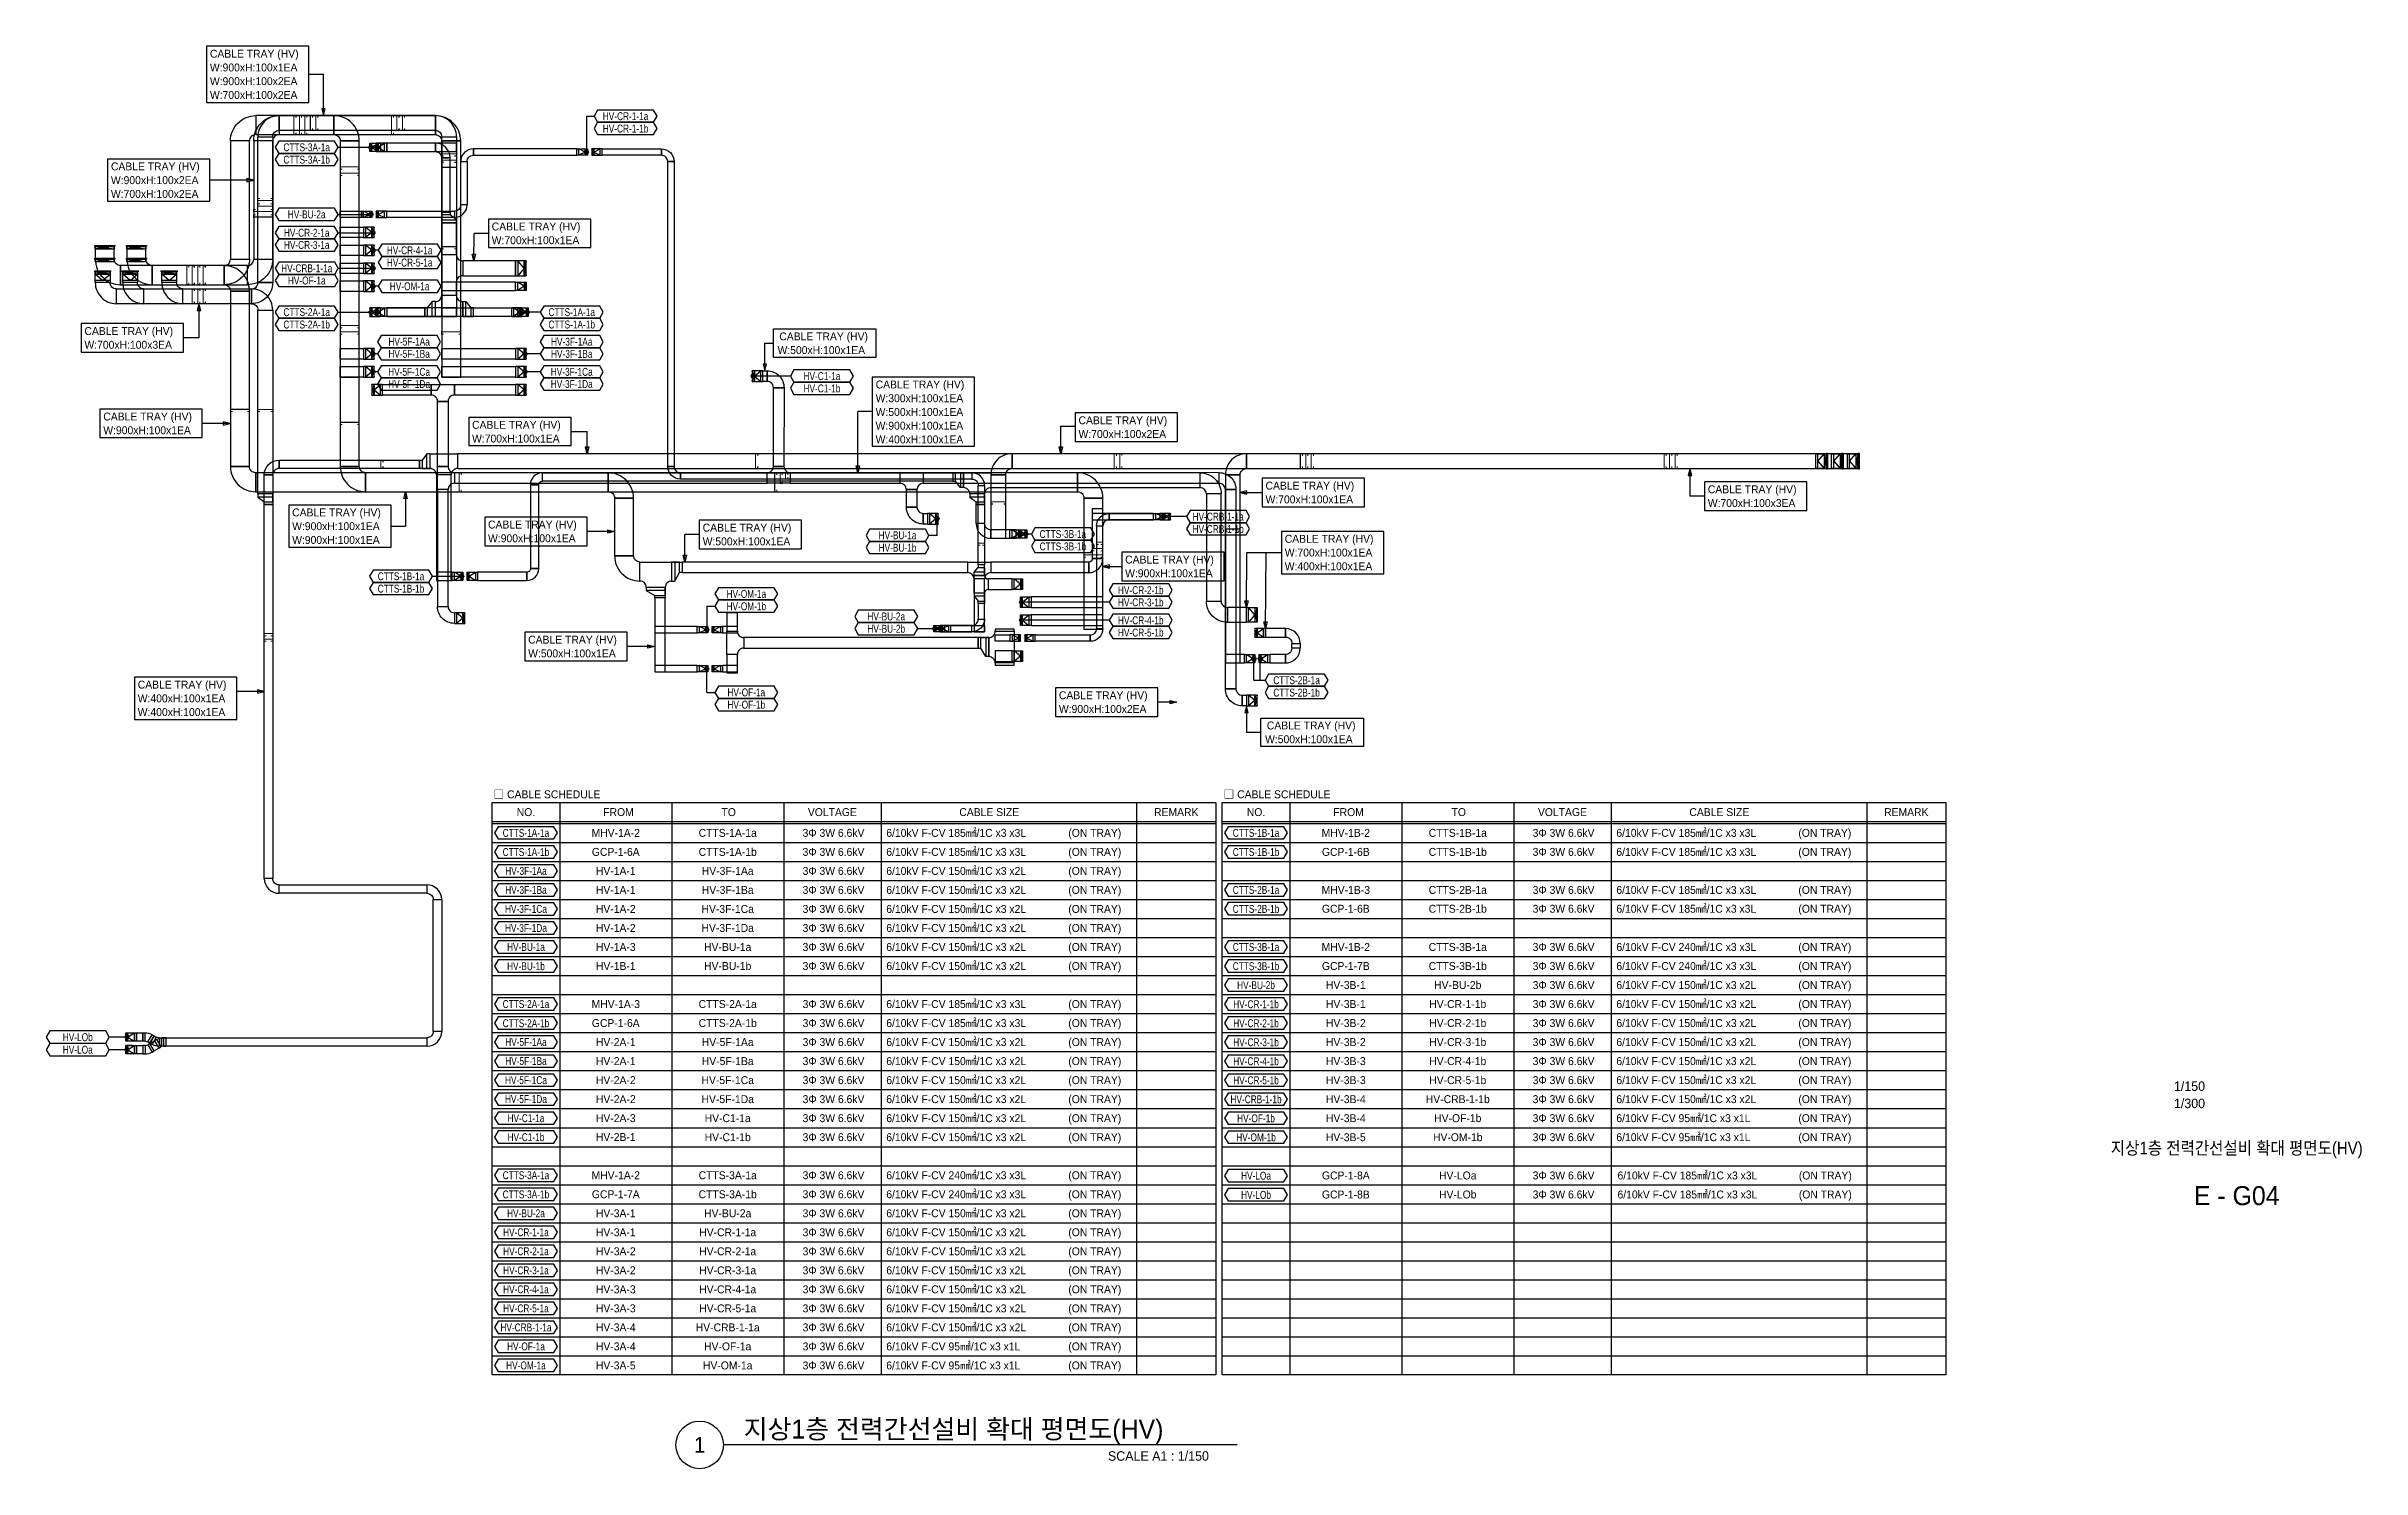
# Model space of a CAD drawing. Header units: millimetres. Extents: x 14100 to 374841, y -351975 to 881100.
# Drawn here: x 265233 to 374841, y -351975 to -284672 of the extents above; entities that cross this region are included whole.
import ezdxf
from ezdxf.enums import TextEntityAlignment as Align

# ---------------------------------------------------------------- set-up
doc = ezdxf.new("R2010")
doc.units = ezdxf.units.MM
doc.header["$LTSCALE"] = 150
doc.set_wipeout_variables(frame=1)
for name, color, linetype in [('-----26 Electrical Cable Tray_HV_A', 4, 'Continuous'), ('-----26 Electrical Cable Tray_HV_B', 2, 'Continuous'), ('-----26 Electrical Cable Tray_HV_IT', 4, 'Continuous'), ('-----26 Electrical Cable Tray_HV_N', 30, 'Continuous'), ('-----26 Electrical Cable Tray_HV_UT A', 1, 'Continuous'), ('-----26 Electrical Cable Tray_HV_UT B', 71, 'Continuous'), ('-----26 Electrical Cable Tray_HV_발전기 A', 6, 'Continuous'), ('-----26 Electrical Cable Tray_HV_발전기 B', 103, 'Continuous'), ('-----29 Cable Schedule', 1, 'Continuous'), ('-----29 Indicator', 1, 'Continuous'), ('-----29 주기', 1, 'Continuous'), ('-----30 Text', 2, 'Continuous'), ('-----41 Drawing Title', 2, 'Continuous'), ('-----42 Drawing Number', 2, 'Continuous'), ('-----43 Drawing Scale', 3, 'Continuous'), ('-----99 Cable Schedule', 2, 'Continuous')]:
    doc.layers.add(name, color=color, linetype=linetype)
doc.styles.add('ELEC', font='Dotum.ttf')

msp = doc.modelspace()

# ---------------------------------------------------------------- texts
at = {"layer": '-----26 Electrical Cable Tray_HV_A', "style": 'ELEC'}
for s, p in [('W:700xH:100x1EA', (286319, -293847, 0)), ('CABLE TRAY (HV)', (286319, -293197, 0))]:
    msp.add_text(s, height=375, dxfattribs=at).set_placement(p, align=Align.MIDDLE_LEFT)
at = {"layer": '-----26 Electrical Cable Tray_HV_B', "style": 'ELEC'}
for s, p in [('W:400xH:100x1EA', (304493, -303273, 0)), ('CABLE TRAY (HV)', (323861, -307975, 0)), ('W:700xH:100x1EA', (323861, -308625, 0)), ('W:400xH:100x1EA', (323861, -309275, 0))]:
    msp.add_text(s, height=375, dxfattribs=at).set_placement(p, align=Align.MIDDLE_LEFT)
at = {"layer": '-----26 Electrical Cable Tray_HV_IT', "ltscale": 7.5, "style": 'ELEC'}
for p in [(272978, -286322, 0), (268292, -291004)]:
    msp.add_text('W:900xH:100x2EA', height=375, dxfattribs=at).set_placement(p, align=Align.MIDDLE_LEFT)
at = {"layer": '-----26 Electrical Cable Tray_HV_IT', "style": 'ELEC'}
for s, p in [('W:500xH:100x1EA', (299849, -299047, 0)), ('CABLE TRAY (HV)', (299932, -298397, 0)), ('W:500xH:100x1EA', (304493, -301973, 0)), ('CABLE TRAY (HV)', (323012, -316808, 0)), ('W:500xH:100x1EA', (322929, -317458, 0))]:
    msp.add_text(s, height=375, dxfattribs=at).set_placement(p, align=Align.MIDDLE_LEFT)
at = {"layer": '-----26 Electrical Cable Tray_HV_N', "style": 'ELEC'}
for p in [(272978, -285022, 0), (268292, -290354), (269561, -314875, 0)]:
    msp.add_text('CABLE TRAY (HV)', height=375, dxfattribs=at).set_placement(p, align=Align.MIDDLE_LEFT)
at = {"layer": '-----26 Electrical Cable Tray_HV_UT A', "ltscale": 7.5, "style": 'ELEC'}
msp.add_text('W:900xH:100x1EA', height=375, dxfattribs=at).set_placement((272978, -285672, 0), align=Align.MIDDLE_LEFT)
at = {"layer": '-----26 Electrical Cable Tray_HV_UT A', "style": 'ELEC'}
for s, p in [('W:900xH:100x1EA', (276872, -307378)), ('W:900xH:100x1EA', (286145, -307951)), ('CABLE TRAY (HV)', (286145, -307301)), ('W:500xH:100x1EA', (296305, -308097, 0)), ('CABLE TRAY (HV)', (296305, -307447, 0)), ('W:500xH:100x1EA', (288045, -313397, 0)), ('CABLE TRAY (HV)', (288045, -312747, 0))]:
    msp.add_text(s, height=375, dxfattribs=at).set_placement(p, align=Align.MIDDLE_LEFT)
at = {"layer": '-----26 Electrical Cable Tray_HV_UT B', "style": 'ELEC'}
for s, p in [('W:300xH:100x1EA', (304493, -301323, 0)), ('CABLE TRAY (HV)', (304493, -300673, 0)), ('CABLE TRAY (HV)', (267931, -302189)), ('W:900xH:100x1EA', (304493, -302623, 0)), ('W:900xH:100x1EA', (267931, -302839)), ('CABLE TRAY (HV)', (276872, -306728)), ('W:900xH:100x1EA', (276872, -308028)), ('CABLE TRAY (HV)', (316305, -308957, 0)), ('W:900xH:100x1EA', (316305, -309607, 0)), ('CABLE TRAY (HV)', (313169, -315378)), ('W:900xH:100x2EA', (313169, -316028))]:
    msp.add_text(s, height=375, dxfattribs=at).set_placement(p, align=Align.MIDDLE_LEFT)
at = {"layer": '-----26 Electrical Cable Tray_HV_발전기 A', "style": 'ELEC'}
for s, p in [('W:700xH:100x2EA', (272978, -286972, 0)), ('W:700xH:100x2EA', (268292, -291654)), ('CABLE TRAY (HV)', (267038, -298144)), ('W:700xH:100x3EA', (267038, -298794)), ('W:400xH:100x1EA', (269561, -315525, 0))]:
    msp.add_text(s, height=375, dxfattribs=at).set_placement(p, align=Align.MIDDLE_LEFT)
at = {"layer": '-----26 Electrical Cable Tray_HV_발전기 B', "style": 'ELEC'}
for s, p in [('CABLE TRAY (HV)', (285388, -302582, 0)), ('CABLE TRAY (HV)', (314098, -302367, 0)), ('W:700xH:100x1EA', (285388, -303232, 0)), ('W:700xH:100x2EA', (314098, -303017, 0)), ('CABLE TRAY (HV)', (322950, -305460)), ('CABLE TRAY (HV)', (343888, -305633, 0)), ('W:700xH:100x1EA', (322950, -306110)), ('W:700xH:100x3EA', (343888, -306283, 0)), ('W:400xH:100x1EA', (269561, -316175, 0))]:
    msp.add_text(s, height=375, dxfattribs=at).set_placement(p, align=Align.MIDDLE_LEFT)
at = {"layer": '-----30 Text', "linetype": 'Continuous', "style": 'ELEC', "width": 0.8}
for s, p in [('HV-CR-1-1a', (292655, -287978)), ('CTTS-3A-1a', (277559, -289451)), ('HV-CR-1-1b', (292655, -288556, 0)), ('CTTS-3A-1b', (277559, -290028)), ('HV-BU-2a', (277559, -292625, 0)), ('HV-CR-2-1a', (277559, -293494, 0)), ('HV-CR-3-1a', (277559, -294071, 0)), ('HV-CR-4-1a', (282432, -294325, 0)), ('HV-CR-5-1a', (282432, -294903, 0)), ('HV-CRB-1-1a', (277562, -295175, 0)), ('HV-OF-1a', (277562, -295753, 0)), ('HV-OM-1a', (282432, -296025, 0)), ('CTTS-2A-1a', (277559, -297250)), ('CTTS-2A-1b', (277559, -297828)), ('CTTS-1A-1a', (290106, -297250, 0)), ('CTTS-1A-1b', (290106, -297828, 0)), ('HV-5F-1Aa', (282408, -298648, 0)), ('HV-5F-1Ba', (282408, -299225, 0)), ('HV-3F-1Aa', (290106, -298648, 0)), ('HV-3F-1Ba', (290106, -299225, 0)), ('HV-5F-1Ca', (282408, -300075, 0)), ('HV-3F-1Ca', (290106, -300075, 0)), ('HV-C1-1a', (301951, -300275)), ('HV-5F-1Da', (282408, -300653, 0)), ('HV-3F-1Da', (290106, -300653, 0)), ('HV-C1-1b', (301951, -300853)), ('HV-CRB-1-1a', (320706, -306925, 0)), ('HV-BU-1a', (305528, -307812, 0)), ('CTTS-3B-1a', (313356, -307750, 0)), ('HV-CRB-1-1b', (320706, -307503, 0)), ('HV-BU-1b', (305528, -308390, 0)), ('CTTS-3B-1b', (313356, -308328, 0)), ('CTTS-1B-1a', (282023, -309748, 0)), ('CTTS-1B-1b', (282023, -310326, 0)), ('HV-OM-1a', (298372, -310581, 0)), ('HV-OM-1b', (298372, -311159, 0)), ('HV-CR-2-1b', (317043, -310398, 0)), ('HV-CR-3-1b', (317043, -310975, 0)), ('HV-BU-2a', (304994, -311648)), ('HV-BU-2b', (304994, -312225, 0)), ('HV-CR-4-1b', (317043, -311825, 0)), ('HV-CR-5-1b', (317043, -312403, 0)), ('CTTS-2B-1a', (324420, -314666, 0)), ('HV-OF-1a', (298370, -315241, 0)), ('HV-OF-1b', (298370, -315819, 0)), ('CTTS-2B-1b', (324420, -315244)), ('CTTS-1B-1a', (322500, -321890)), ('CTTS-1B-1b', (322500, -322790)), ('CTTS-2B-1a', (322500, -324590)), ('CTTS-2B-1b', (322500, -325481)), ('CTTS-3B-1a', (322500, -327290)), ('CTTS-3B-1b', (322500, -328190)), ('HV-CR-1-1b', (322500, -329990)), ('HV-BU-2b', (322500, -329090)), ('HV-CR-2-1b', (322500, -330890)), ('HV-LOb', (266723, -331550)), ('HV-LOa', (266723, -332150)), ('HV-CR-3-1b', (322500, -331790)), ('HV-CR-4-1b', (322500, -332690)), ('HV-CRB-1-1b', (322500, -334490)), ('HV-CR-5-1b', (322500, -333590)), ('HV-OF-1b', (322500, -335390)), ('HV-OM-1b', (322500, -336290)), ('HV-LOa', (322500, -338112)), ('HV-LOb', (322500, -339012))]:
    msp.add_text(s, height=375, dxfattribs=at).set_placement(p, align=Align.MIDDLE)
at = {"layer": '-----30 Text', "style": 'ELEC'}
msp.add_text('NO.', height=375, dxfattribs=at).set_placement((322500, -320907), align=Align.MIDDLE)
for s, p in [('FROM', (326880, -320907)), ('TO', (332098, -320907)), ('VOLTAGE', (337005, -320907)), ('CABLE SIZE', (344433, -320907)), ('REMARK', (353284, -320907)), ('MHV-1B-2', (326751, -321890)), ('CTTS-1B-1a', (332050, -321890)), ('3Φ 3W 6.6kV', (337060, -321890)), ('GCP-1-6B', (326751, -322790)), ('CTTS-1B-1b', (332050, -322790)), ('3Φ 3W 6.6kV', (337060, -322790)), ('MHV-1B-3', (326751, -324590)), ('CTTS-2B-1a', (332050, -324590)), ('3Φ 3W 6.6kV', (337060, -324590)), ('GCP-1-6B', (326751, -325481)), ('CTTS-2B-1b', (332050, -325481)), ('3Φ 3W 6.6kV', (337060, -325481)), ('MHV-1B-2', (326751, -327290)), ('CTTS-3B-1a', (332050, -327290)), ('3Φ 3W 6.6kV', (337060, -327290)), ('GCP-1-7B', (326751, -328190)), ('CTTS-3B-1b', (332050, -328190)), ('3Φ 3W 6.6kV', (337060, -328190)), ('HV-3B-1', (326751, -329090)), ('HV-3B-1', (326751, -329990)), ('HV-CR-1-1b', (332050, -329990)), ('HV-BU-2b', (332050, -329090)), ('3Φ 3W 6.6kV', (337060, -329090)), ('3Φ 3W 6.6kV', (337060, -329990)), ('HV-3B-2', (326751, -330890)), ('HV-CR-2-1b', (332050, -330890)), ('3Φ 3W 6.6kV', (337060, -330890)), ('HV-3B-2', (326751, -331790)), ('HV-CR-3-1b', (332050, -331790)), ('3Φ 3W 6.6kV', (337060, -331790)), ('HV-3B-3', (326751, -332690)), ('HV-CR-4-1b', (332050, -332690)), ('3Φ 3W 6.6kV', (337060, -332690)), ('HV-3B-3', (326751, -333590)), ('HV-3B-4', (326751, -334490)), ('HV-CRB-1-1b', (332050, -334490)), ('HV-CR-5-1b', (332050, -333590)), ('3Φ 3W 6.6kV', (337060, -333590)), ('3Φ 3W 6.6kV', (337060, -334490)), ('HV-3B-4', (326751, -335390)), ('HV-OF-1b', (332050, -335390)), ('3Φ 3W 6.6kV', (337060, -335390)), ('HV-3B-5', (326751, -336290)), ('HV-OM-1b', (332050, -336290)), ('3Φ 3W 6.6kV', (337060, -336290)), ('GCP-1-8A', (326751, -338101)), ('HV-LOa', (332050, -338101)), ('3Φ 3W 6.6kV', (337060, -338101)), ('GCP-1-8B', (326751, -339001)), ('HV-LOb', (332050, -339001)), ('3Φ 3W 6.6kV', (337060, -339001))]:
    msp.add_text(s, height=375, dxfattribs=at).set_placement(p, align=Align.MIDDLE_CENTER)
for s, p in [('6/10kV F-CV 185㎟/1C x3 x3L', (339558, -321890)), ('6/10kV F-CV 185㎟/1C x3 x3L', (339558, -322790)), ('6/10kV F-CV 185㎟/1C x3 x3L', (339558, -324590)), ('6/10kV F-CV 185㎟/1C x3 x3L', (339558, -325481)), ('6/10kV F-CV 240㎟/1C x3 x3L', (339558, -327290)), ('6/10kV F-CV 240㎟/1C x3 x3L', (339558, -328190)), ('6/10kV F-CV 150㎟/1C x3 x2L', (339558, -329090)), ('6/10kV F-CV 150㎟/1C x3 x2L', (339558, -329990)), ('6/10kV F-CV 150㎟/1C x3 x2L', (339558, -330890)), ('6/10kV F-CV 150㎟/1C x3 x2L', (339558, -331790)), ('6/10kV F-CV 150㎟/1C x3 x2L', (339558, -332690)), ('6/10kV F-CV 150㎟/1C x3 x2L', (339558, -333590)), ('6/10kV F-CV 150㎟/1C x3 x2L', (339558, -334490)), ('6/10kV F-CV 95㎟/1C x3 x1L', (339558, -335390)), ('6/10kV F-CV 95㎟/1C x3 x1L', (339558, -336290)), ('6/10kV F-CV 185㎟/1C x3 x3L', (339613, -338101)), ('6/10kV F-CV 185㎟/1C x3 x3L', (339613, -339001))]:
    msp.add_text(s, height=375, dxfattribs=at).set_placement(p, align=Align.MIDDLE_LEFT)
for p in [(350682, -321890), (350682, -322790), (350682, -324590), (350682, -325481), (350682, -327290), (350682, -328190), (350682, -329090), (350682, -329990), (350682, -330890), (350682, -331790), (350682, -332690), (350682, -333590), (350682, -334490), (350682, -335390), (350682, -336290), (350704, -338101), (350704, -339001)]:
    msp.add_text('(ON TRAY)', height=375, dxfattribs=at).set_placement(p, align=Align.MIDDLE_RIGHT)
at = {"layer": '-----41 Drawing Title', "style": 'ELEC', "width": 0.9}
msp.add_text('지상1층 전력간선설비 확대 평면도(HV)', height=600, dxfattribs=at).set_placement((368925, -336805), align=Align.MIDDLE_CENTER)
at = {"layer": '-----41 Drawing Title', "color": 2, "style": 'ELEC'}
msp.add_text('지상1층 전력간선설비 확대 평면도(HV)', height=900, dxfattribs=at).set_placement((298248, -350550))
at = {"layer": '-----41 Drawing Title', "color": 7, "style": 'ELEC'}
msp.add_text('1', height=750, dxfattribs=at).set_placement((296164, -350850), align=Align.MIDDLE)
at = {"layer": '-----41 Drawing Title', "style": 'ELEC'}
msp.add_text('SCALE A1 : 1/150', height=450, dxfattribs=at).set_placement((320269, -351600), align=Align.RIGHT)
at = {"layer": '-----42 Drawing Number', "style": 'ELEC'}
msp.add_text('E - G04', height=900, dxfattribs=at).set_placement((368925, -339055), align=Align.MIDDLE_CENTER)
at = {"layer": '-----43 Drawing Scale', "style": 'ELEC'}
for s, p in [('1/150', (366690, -333875)), ('1/300', (366690, -334690))]:
    msp.add_text(s, height=450, dxfattribs=at).set_placement(p, align=Align.MIDDLE_CENTER)
at = {"color": 0, "style": 'ELEC', "width": 0.7}
for s, p in [('HV 트레이-UT', (268024, -294204)), ('HV 트레이-UT', (269524, -294204)), ('HV 트레이-발전기', (267900, -295401)), ('HV 트레이-발전기', (269200, -295401)), ('HV 트레이-발전기', (271050, -295401, 0))]:
    msp.add_text(s, height=50, dxfattribs=at).set_placement(p, align=Align.MIDDLE_CENTER)
for p in [(349450, -304300, 0), (350200, -304300, 0), (350950, -304300, 0)]:
    msp.add_text('HV 트레이-발전기', height=50, rotation=270, dxfattribs=at).set_placement(p, align=Align.MIDDLE_CENTER)

# ---------------------------------------------------------------- blocks, each defined once
blk = doc.blocks.new('A$634112462862')
at = {"color": 0}
for p, q in [((0, 100), (0, 500)), ((0, 500), (700, 500)), ((0, 0), (0, 100)), ((700, 0), (0, 0)), ((700, 500), (700, 100)), ((700, 100), (700, 0))]:
    blk.add_line(p, q, dxfattribs=at)
at = {"color": 8}
for p, q in [((700, 400), (0, 500)), ((700, 500), (0, 400)), ((350, 100), (0, 400)), ((0, 400), (700, 400)), ((700, 100), (0, 100)), ((350, 100), (700, 400))]:
    blk.add_line(p, q, dxfattribs=at)
blk = doc.blocks.new('A$527511562058')
at = {"color": 0}
for p, q in [((0, 400), (400, 400)), ((0, 0), (0, 400)), ((400, 0), (0, 0)), ((400, 400), (500, 400)), ((500, 0), (400, 0)), ((500, 400), (500, 0))]:
    blk.add_line(p, q, dxfattribs=at)
at = {"color": 8}
for p, q in [((100, 400), (0, 0)), ((0, 400), (100, 0)), ((100, 200), (400, 400)), ((100, 0), (100, 400)), ((100, 200), (400, 0)), ((400, 400), (400, 0))]:
    blk.add_line(p, q, dxfattribs=at)
blk = doc.blocks.new('A$595823492043')
at = {"color": 0}
for p, q in [((0, 0), (0, 500)), ((0, 500), (100, 500)), ((100, 0), (0, 0)), ((100, 500), (500, 500)), ((500, 0), (100, 0)), ((500, 500), (500, 0))]:
    blk.add_line(p, q, dxfattribs=at)
at = {"color": 8}
for p, q in [((400, 250), (100, 500)), ((100, 0), (100, 500)), ((400, 250), (100, 0)), ((400, 500), (400, 0)), ((400, 0), (500, 500)), ((500, 0), (400, 500))]:
    blk.add_line(p, q, dxfattribs=at)
blk = doc.blocks.new('A$550585017316')
at = {"color": 0}
for p, q in [((400, 300), (0, 300)), ((0, 300), (0, 0)), ((0, 0), (400, 0)), ((500, 300), (400, 300)), ((400, 0), (500, 0)), ((500, 0), (500, 300))]:
    blk.add_line(p, q, dxfattribs=at)
at = {"color": 8}
for p, q in [((100, 0), (0, 300)), ((0, 0), (100, 300)), ((100, 150), (400, 300)), ((100, 300), (100, 0)), ((100, 150), (400, 0)), ((400, 0), (400, 300))]:
    blk.add_line(p, q, dxfattribs=at)
blk = doc.blocks.new('A$529866197279')
at = {"color": 0}
for p, q in [((0, 400), (0, 500)), ((0, 500), (700, 500)), ((0, 0), (0, 400)), ((700, 0), (0, 0)), ((700, 500), (700, 400)), ((700, 400), (700, 0))]:
    blk.add_line(p, q, dxfattribs=at)
at = {"color": 8}
for p, q in [((350, 100), (0, 400)), ((0, 400), (700, 400)), ((700, 100), (0, 100)), ((0, 100), (700, 0)), ((0, 0), (700, 100)), ((350, 100), (700, 400))]:
    blk.add_line(p, q, dxfattribs=at)
blk = doc.blocks.new('A$C9a0ab699')
h = blk.add_hatch(color=0)
edge = h.paths.add_edge_path()
edge.add_arc((64, 64), 64, -360, 0, ccw=False)
at = {"color": 0}
blk.add_circle((64, 64), 64, dxfattribs=at)
blk = doc.blocks.new('A$C668e3c95')
at = {"layer": '-----26 Electrical Cable Tray_HV_UT B'}
for p, q in [((0, 0), (0, 500)), ((0, 500), (300, 500)), ((300, 381), (0, 381)), ((0, 381), (0, 148)), ((300, 381), (0, 381)), ((0, 381), (0, 0)), ((0, 148), (500, 148)), ((0, 0), (500, 0)), ((300, 500), (300, 381)), ((500, 148), (300, 381)), ((500, 0), (500, 148))]:
    blk.add_line(p, q, dxfattribs=at)
blk = doc.blocks.new('A$Cb57f820e')
at = {"layer": '-----26 Electrical Cable Tray_HV_발전기 B'}
for p, q in [((346, 541), (0, 341)), ((0, 341), (56, 244)), ((56, 244), (402, 444)), ((91, 111), (491, 111)), ((91, 111), (91, 0)), ((91, 0), (491, 0)), ((402, 444), (346, 541)), ((491, 0), (491, 111))]:
    blk.add_line(p, q, dxfattribs=at)
for radius in [267, 667]:
    blk.add_arc((-175, 111), radius, 0, 30, dxfattribs=at)
blk = doc.blocks.new('A$C0a3045ae')
at = {"layer": '-----26 Electrical Cable Tray_HV_발전기 A'}
for p, q in [((346, 541), (0, 341)), ((0, 341), (56, 244)), ((56, 244), (402, 444)), ((91, 111), (491, 111)), ((91, 111), (91, 0)), ((402, 444), (346, 541)), ((491, 0), (491, 111)), ((91, 0), (491, 0))]:
    blk.add_line(p, q, dxfattribs=at)
for radius in [267, 667]:
    blk.add_arc((-175, 111), radius, 0, 30, dxfattribs=at)

# ---------------------------------------------------------------- linework, layer by layer
at = {"layer": '-----26 Electrical Cable Tray_HV_A', "elevation": 0}
for points in [[(283650, -289251), (281050, -289251), (281050, -289651), (283650, -289651)], [(283950, -289951), (283950, -292526), (284350, -292526), (284350, -289951)], [(283950, -293026), (283950, -294525), (284650, -294525), (284650, -293026)], [(287450, -294825), (284950, -294825), (284950, -295525), (287450, -295525)], [(283950, -296225), (287450, -296225), (287450, -295825), (283950, -295825)], [(283950, -295825), (283950, -296450), (284650, -296450), (284650, -295825)], [(283150, -297450), (281050, -297450), (281050, -297050), (283150, -297050)], [(285450, -297050), (287550, -297050), (287550, -297450), (285450, -297450)]]:
    msp.add_lwpolyline(points, close=True, dxfattribs=at)
for points in [[(283650, -289651, -0.4142136), (283950, -289951), (283950, -289951), (283950, -289951), (283950, -289951), (284350, -289951, 0.4142136), (283650, -289251)], [(284650, -295825), (283950, -295825), (283950, -295825), (283950, -294525), (284650, -294525, 0.4142136), (284950, -294825), (284950, -295525), (284950, -295525, 0.4142136)], [(284950, -296750), (284950, -297450), (284950, -297450), (283650, -297450), (283650, -296750, 0.4142136), (283950, -296450), (284650, -296450), (284650, -296450, 0.4142136)]]:
    msp.add_lwpolyline(points, format="xyb", close=True, dxfattribs=at)
for points in [[(283950, -293026), (283950, -292526), (284350, -292526), (284350, -292645), (283950, -292645), (283950, -292878), (284650, -292878), (284350, -292645), (283950, -292645), (283950, -293026), (284650, -293026), (284650, -292878)], [(283650, -297450), (283150, -297450), (283150, -297050), (283269, -297050), (283269, -297450), (283502, -297450), (283502, -296750), (283269, -297050), (283269, -297450), (283650, -297450), (283650, -296750), (283502, -296750)], [(284950, -297450), (285450, -297450), (285450, -297050), (285331, -297050), (285331, -297450), (285098, -297450), (285098, -296750), (285331, -297050), (285331, -297450), (284950, -297450), (284950, -296750), (285098, -296750)]]:
    msp.add_lwpolyline(points, dxfattribs=at)
at = {"layer": '-----26 Electrical Cable Tray_HV_B', "elevation": 0}
for points in [[(288721, -305250), (288721, -304850, 0.4142136), (288150, -305421), (288550, -305421, -0.4142136)], [(308651, -305550), (308651, -304850), (308651, -304850), (309951, -304850), (309951, -305550, 0.4142136), (309651, -305850), (308951, -305850), (308951, -305850, 0.4142136)], [(319850, -305550), (319850, -304850, -0.4142136), (320850, -305850), (320150, -305850, 0.4142136)], [(309949, -307552, -0.4142136), (309649, -307252), (309649, -307252), (309649, -307252), (309649, -307252), (309249, -307252, 0.4142136), (309949, -307952)], [(287979, -309550), (287979, -309950, 0.4142136), (288550, -309379), (288150, -309379, -0.4142136)], [(321150, -311225), (321150, -311925, -0.4142136), (320150, -310925), (320850, -310925, 0.4142136)], [(323895, -312625, -0.4142136), (324195, -312925), (324195, -312925), (324195, -312925), (324195, -312925), (324595, -312925, 0.4142136), (323895, -312225)], [(324191, -313151, -0.4142136), (323891, -313451), (323891, -313451), (323891, -313451), (323891, -313451), (323891, -313851, 0.4142136), (324591, -313151)]]:
    msp.add_lwpolyline(points, format="xyb", close=True, dxfattribs=at)
for points in [[(288150, -305421), (288150, -309379), (288550, -309379), (288550, -305421)], [(308151, -305250), (288721, -305250), (288721, -304850), (308151, -304850)], [(309951, -305550), (319850, -305550), (319850, -304850), (309951, -304850)], [(309249, -307252), (309251, -306350), (309651, -306350), (309649, -307252)], [(320150, -305850), (320150, -310925), (320850, -310925), (320850, -305850)], [(309949, -307952), (311150, -307949), (311150, -307549), (309949, -307552)], [(287979, -309550), (285650, -309550), (285650, -309950), (287979, -309950)], [(322050, -311225), (321150, -311225), (321150, -311925), (322050, -311925)], [(323895, -312225), (322950, -312225), (322950, -312625), (323895, -312625)], [(323891, -313451), (323150, -313451), (323150, -313851), (323891, -313851)], [(324595, -312925), (324591, -313151), (324191, -313151), (324195, -312925)]]:
    msp.add_lwpolyline(points, close=True, dxfattribs=at)
for points in [[(308651, -304850), (308151, -304850), (308151, -305250), (308270, -305250), (308270, -304850), (308503, -304850), (308503, -305550), (308270, -305250), (308270, -304850), (308651, -304850), (308651, -305550), (308503, -305550)], [(309651, -305850), (309651, -306350), (309251, -306350), (309251, -306231), (309651, -306231), (309651, -305998), (308951, -305998), (309251, -306231), (309651, -306231), (309651, -305850), (308951, -305850), (308951, -305998)]]:
    msp.add_lwpolyline(points, dxfattribs=at)
at = {"layer": '-----26 Electrical Cable Tray_HV_IT', "elevation": 0}
for points in [[(276250, -288850), (276250, -288850, 0.4142136), (275950, -289150), (275950, -289150), (275050, -289150, -0.4142136), (276250, -287950)], [(278850, -288850), (278850, -288850, -0.4142136), (279150, -289150), (279150, -289150), (280050, -289150, 0.4142136), (278850, -287950)], [(283650, -288850), (283650, -288850, -0.4142136), (283950, -289150), (283950, -289150), (284850, -289150, 0.4142136), (283650, -287950)], [(268750, -295050), (268750, -295050, -0.4142136), (268450, -294750), (268450, -294750), (267550, -294750, 0.4142136), (268750, -295950)], [(270250, -295050), (270250, -295050, -0.4142136), (269950, -294750), (269950, -294750), (269050, -294750, 0.4142136), (270250, -295950)], [(299355, -300525), (299355, -300025, -0.4142136), (300155, -300825), (299655, -300825), (299655, -300825), (299655, -300825), (299655, -300825, 0.4142136)], [(283451, -301175), (283451, -300675), (283451, -300675), (284551, -300675), (284551, -301175, 0.4142136), (284251, -301475), (283751, -301475), (283751, -301475, 0.4142136)], [(284251, -305647), (283751, -305647), (283751, -305647), (283751, -304547), (284251, -304547, 0.4142136), (284551, -304847), (284551, -305347), (284551, -305347, 0.4142136)], [(300454, -304850), (300454, -305350), (300454, -305350), (299354, -305350), (299354, -304850, 0.4142136), (299654, -304550), (300154, -304550), (300154, -304550, 0.4142136)], [(305649, -305349), (305649, -304849), (305649, -304849), (306749, -304849), (306749, -305349, 0.4142136), (306449, -305649), (305949, -305649), (305949, -305649, 0.4142136)], [(320750, -305345), (320750, -304845, -0.4142136), (321550, -305645), (321050, -305645), (321050, -305645), (321050, -305645), (321050, -305645, 0.4142136)], [(306749, -306775), (306749, -307275, -0.4142136), (305949, -306475), (306449, -306475), (306449, -306475), (306449, -306475), (306449, -306475, 0.4142136)], [(284550, -311475), (284550, -311975, -0.4142136), (283750, -311175), (284250, -311175), (284250, -311175), (284250, -311175), (284250, -311175, 0.4142136)], [(321849, -315375), (321849, -315875, -0.4142136), (321049, -315075), (321549, -315075), (321549, -315075), (321549, -315075), (321549, -315075, 0.4142136)]]:
    msp.add_lwpolyline(points, format="xyb", close=True, dxfattribs=at)
for points in [[(283650, -287950), (276250, -287950), (276250, -288850), (283650, -288850)], [(278850, -287950), (276250, -287950), (276250, -288850), (278850, -288850)], [(275050, -289150), (275050, -294750), (275950, -294750), (275950, -289150)], [(283950, -289150), (283950, -300325), (284850, -300325), (284850, -289150)], [(267550, -294750), (267550, -294850), (268450, -294850), (268450, -294750)], [(269050, -294750), (269050, -294850), (269950, -294850), (269950, -294750)], [(280250, -299475), (279150, -299475), (279150, -298975), (280250, -298975)], [(287450, -299475), (283950, -299475), (283950, -298975), (287450, -298975)], [(280250, -300325), (279150, -300325), (279150, -299825), (280250, -299825)], [(287450, -300325), (283950, -300325), (283950, -299825), (287450, -299825)], [(299154, -300025), (299355, -300025), (299355, -300525), (299154, -300525)], [(283451, -301175), (281150, -301175), (281150, -300675), (283451, -300675)], [(287450, -301175), (284551, -301175), (284551, -300675), (287450, -300675)], [(284251, -301475), (284251, -304547), (283751, -304547), (283751, -301475)], [(284250, -311175), (284251, -305647), (283751, -305647), (283750, -311175)], [(284551, -305347), (299354, -305350), (299354, -304850), (284551, -304847)], [(300454, -305349), (305649, -305345), (305649, -304845), (300454, -304849)], [(306450, -305649), (306449, -306475), (305949, -306475), (305950, -305649)], [(306749, -305349), (320750, -305345), (320750, -304845), (306749, -304849)], [(321550, -305645), (321549, -315075), (321049, -315075), (321050, -305645)], [(306950, -307275), (306749, -307275), (306749, -306775), (306950, -306775)], [(322050, -315875), (321849, -315875), (321849, -315375), (322050, -315375)]]:
    msp.add_lwpolyline(points, close=True, dxfattribs=at)
at = {"layer": '-----26 Electrical Cable Tray_HV_IT', "ltscale": 7.5, "const_width": 50, "elevation": 0}
for points in [[(277313, -288750), (277313, -288850), (277213, -288850), (277213, -287950), (277313, -287950), (277313, -288050)], [(277572, -288750), (277572, -288850), (277472, -288850), (277472, -287950), (277572, -287950), (277572, -288050)], [(281669, -288750), (281669, -288850), (281569, -288850), (281569, -287950), (281669, -287950), (281669, -288050)], [(275850, -292389), (275950, -292389), (275950, -292489), (275050, -292489), (275050, -292389), (275150, -292389)], [(275850, -292649), (275950, -292649), (275950, -292749), (275050, -292749), (275050, -292649), (275150, -292649)], [(271980, -295850), (271980, -295950), (271880, -295950), (271880, -295050), (271980, -295050), (271980, -295150)], [(272240, -295850), (272240, -295950), (272140, -295950), (272140, -295050), (272240, -295050), (272240, -295150)], [(284050, -298286), (283950, -298286), (283950, -298186), (284850, -298186), (284850, -298286), (284750, -298286)], [(300072, -305250), (300072, -305350), (299972, -305350), (299972, -304850), (300072, -304850), (300072, -304950)]]:
    msp.add_lwpolyline(points, dxfattribs=at)
at = {"layer": '-----26 Electrical Cable Tray_HV_IT'}
for points in [[(279150, -289150), (279150, -300325), (280050, -300325), (280050, -289150)], [(268750, -295950), (274750, -295950), (274750, -295050), (268750, -295050)], [(270250, -295950), (274750, -295950), (274750, -295050), (270250, -295050)], [(299654, -304550), (299655, -300825), (300155, -300825), (300154, -304550)]]:
    msp.add_lwpolyline(points, close=True, dxfattribs=at)
at = {"layer": '-----26 Electrical Cable Tray_HV_IT', "ltscale": 7.5, "const_width": 50}
for points in [[(279250, -290779), (279150, -290779), (279150, -290679), (280050, -290679), (280050, -290779), (279950, -290779)], [(279250, -298286), (279150, -298286), (279150, -298186), (280050, -298186), (280050, -298286), (279950, -298286)]]:
    msp.add_lwpolyline(points, dxfattribs=at)
at = {"layer": '-----26 Electrical Cable Tray_HV_IT', "elevation": 0}
for points in [[(268450, -294750), (267550, -294850)], [(267550, -294750), (268450, -294850)], [(269950, -294750), (269050, -294850)], [(269050, -294750), (269950, -294850)]]:
    msp.add_lwpolyline(points, dxfattribs=at)
at = {"layer": '-----26 Electrical Cable Tray_HV_IT'}
msp.add_lwpolyline([(274750, -295050), (274750, -295050, 0.4142136), (275050, -294750), (275050, -294750), (275950, -294750, -0.4142136), (274750, -295950)], format="xyb", close=True, dxfattribs=at)
at = {"layer": '-----26 Electrical Cable Tray_HV_N', "color": 1}
for p, q in [((277664, -285997), (278349, -285997)), ((286159, -293522), (285483, -293522)), ((299246, -298722), (299655, -298722)), ((304333, -301959, 0), (303648, -301959, 0)), ((290075, -302893), (290843, -302893)), ((343728, -305958), (343043, -305958)), ((281558, -307378), (282243, -307378)), ((296145, -307772, 0), (295460, -307772, 0)), ((322735, -317133), (322050, -317133))]:
    msp.add_line(p, q, dxfattribs=at)
at = {"layer": '-----26 Electrical Cable Tray_HV_N', "color": 1, "elevation": 0}
for points in [[(272818, -284672), (272818, -287322), (277664, -287322), (277664, -284672)], [(268132, -290004), (268132, -292004), (272978, -292004), (272978, -290004)], [(286159, -292847), (286159, -294197), (291005, -294197), (291005, -292847)], [(266878, -297794), (266878, -299144), (271724, -299144), (271724, -297794)], [(304501, -298047), (304501, -299397), (299655, -299397), (299655, -298047)], [(304333, -300323), (304333, -303595), (309179, -303595), (309179, -300323)], [(267771, -301839), (267771, -303189), (272617, -303189), (272617, -301839)], [(285228, -302232), (285228, -303554), (290075, -303554), (290075, -302232)], [(313938, -302017), (313938, -303367), (318784, -303367), (318784, -302017)], [(322790, -305110), (322790, -306460), (327636, -306460), (327636, -305110)], [(343728, -305283), (343728, -306633), (348574, -306633), (348574, -305283)], [(276712, -306378), (276712, -308378), (281558, -308378), (281558, -306378)], [(285985, -306951), (285985, -308301), (290831, -308301), (290831, -306951)], [(296145, -307097), (296145, -308447), (300991, -308447), (300991, -307097)], [(323701, -307625), (323701, -309625), (328547, -309625), (328547, -307625)], [(316145, -308607), (316145, -309957), (320991, -309957), (320991, -308607)], [(287885, -312397), (287885, -313747), (292731, -313747), (292731, -312397)], [(269401, -314525), (269401, -316525), (274247, -316525), (274247, -314525)], [(313009, -315028), (313009, -316378), (317855, -316378), (317855, -315028)], [(327581, -316458), (327581, -317808), (322735, -317808), (322735, -316458)]]:
    msp.add_lwpolyline(points, close=True, dxfattribs=at)
for points in [[(278349, -287950), (278429, -287630), (278269, -287630), (278349, -287950), (278349, -285997)], [(275050, -291004), (274730, -290924), (274730, -291084), (275050, -291004), (272978, -291004)], [(285474, -294825), (285394, -294505), (285554, -294505), (285474, -294825), (285483, -293522)], [(272461, -296850), (272381, -297170), (272541, -297170), (272461, -296850), (272461, -298469)], [(272461, -298469), (271724, -298469)], [(299254, -300025), (299334, -299705), (299174, -299705), (299254, -300025), (299246, -298722)], [(273921, -302514), (273601, -302434), (273601, -302594), (273921, -302514), (272617, -302514)], [(303648, -304848), (303568, -304528), (303728, -304528), (303648, -304848), (303648, -301959)], [(290843, -303950), (290763, -303630), (290923, -303630), (290843, -303950), (290843, -302893)], [(313253, -303950), (313173, -303630), (313333, -303630), (313253, -303950), (313253, -302647), (313938, -302647)], [(343043, -304655), (342963, -304975), (343123, -304975), (343043, -304655), (343043, -305958)], [(282243, -305750), (282323, -306070), (282163, -306070), (282243, -305750), (282243, -307378)], [(321750, -305785), (322070, -305865), (322070, -305705), (321750, -305785), (322790, -305785)], [(292134, -307626), (291814, -307706), (291814, -307546), (292134, -307626), (290831, -307626)], [(295460, -309075), (295380, -308755), (295540, -308755), (295460, -309075), (295460, -307772)], [(322050, -311225), (321970, -310905), (322130, -310905), (322050, -311225), (322068, -308626), (322975, -308626)], [(322950, -312225), (322870, -311905), (323030, -311905), (322950, -312225), (322975, -308626), (323701, -308625)], [(315250, -309282), (315570, -309362), (315570, -309202), (315250, -309282), (316145, -309282)], [(294034, -313072), (293714, -313152), (293714, -312992), (294034, -313072), (292731, -313072)], [(275550, -315200), (275230, -315120), (275230, -315280), (275550, -315200), (274247, -315200)], [(318750, -315703), (318430, -315783), (318430, -315623), (318750, -315703), (317855, -315703)], [(322050, -315875), (321970, -316195), (322130, -316195), (322050, -315875), (322050, -317133)]]:
    msp.add_lwpolyline(points, dxfattribs=at)
at = {"layer": '-----26 Electrical Cable Tray_HV_UT A', "elevation": 0}
for points in [[(275150, -288850), (275150, -288850, 0.4142136), (274850, -289150), (274850, -289150), (273950, -289150, -0.4142136), (275150, -287950)], [(285150, -290125), (285150, -290125, -0.4142136), (285450, -289825), (285450, -289825), (285450, -289525, 0.4142136), (284850, -290125)], [(284850, -292175), (284850, -292175, -0.4142136), (284550, -292475), (284550, -292475), (284550, -292775, 0.4142136), (285150, -292175)], [(268750, -295050), (268750, -295050, -0.4142136), (268450, -294750), (268450, -294750), (267550, -294750, 0.4142136), (268750, -295950)], [(273650, -295050), (273650, -295050, 0.4142136), (273950, -294750), (273950, -294750), (274850, -294750, -0.4142136), (273650, -295950)], [(291834, -305750), (291834, -305750, -0.4142136), (292134, -306050), (292134, -306050), (293034, -306050, 0.4142136), (291834, -304850)], [(293334, -309075), (293334, -309075, -0.4142136), (293034, -308775), (293034, -308775), (292134, -308775, 0.4142136), (293334, -309975)], [(293334, -309975), (293334, -309075), (293334, -309075), (294834, -309075), (294834, -309975, 0.4142136), (294534, -310275), (293634, -310275), (293634, -310275, 0.4142136)], [(308850, -309575), (308850, -309075), (308850, -309075), (309950, -309075), (309950, -309575, 0.4142136), (309650, -309875), (309150, -309875), (309150, -309875, 0.4142136)], [(314750, -308908), (314750, -308908, -0.4142136), (314583, -309075), (314583, -309075), (314583, -309575, 0.4142136), (315250, -308908)]]:
    msp.add_lwpolyline(points, format="xyb", close=True, dxfattribs=at)
for points in [[(278850, -287950), (275150, -287950), (275150, -288850), (278850, -288850)], [(273950, -289150), (273950, -294750), (274850, -294750), (274850, -289150)], [(284850, -292175), (284850, -290125), (285150, -290125), (285150, -292175)], [(290350, -289525), (285450, -289525), (285450, -289825), (290350, -289825)], [(279150, -292475), (280150, -292475), (280150, -292775), (279150, -292775)], [(281350, -292475), (284550, -292475), (284550, -292775), (281350, -292775)], [(280250, -293725), (279150, -293725), (279150, -293225), (280250, -293225)], [(267550, -294150), (267550, -294250), (268450, -294250), (268450, -294150)], [(268450, -294750), (268450, -294150), (267550, -294150), (267550, -294750)], [(280250, -294575), (279150, -294575), (279150, -294075), (280250, -294075)], [(268750, -295950), (273650, -295950), (273650, -295050), (268750, -295050)], [(280250, -295425), (279150, -295425), (279150, -294925), (280250, -294925)], [(280250, -296275), (279150, -296275), (279150, -295775), (280250, -295775)], [(291834, -304850), (280350, -304850), (280350, -305750), (291834, -305750)], [(292134, -306050), (292134, -308775), (293034, -308775), (293034, -306050)], [(315250, -308908), (315250, -306550), (314750, -306550), (314750, -308908)], [(317650, -306775), (314750, -306775), (314750, -307075), (317650, -307075)], [(308850, -309075), (295334, -309075), (295334, -309575), (308850, -309575)], [(309950, -309575), (314583, -309575), (314583, -309075), (309950, -309075)], [(309650, -312375), (309650, -309875), (309150, -309875), (309150, -312375)], [(294034, -310775), (294034, -314275), (294534, -314275), (294534, -310775)], [(296050, -312125), (294034, -312125), (294034, -312425), (296050, -312425)], [(308050, -312075), (309650, -312075), (309650, -312375), (308050, -312375)], [(296050, -313975), (294034, -313975), (294034, -314275), (296050, -314275)]]:
    msp.add_lwpolyline(points, close=True, dxfattribs=at)
at = {"layer": '-----26 Electrical Cable Tray_HV_UT A', "ltscale": 7.5, "const_width": 50, "elevation": 0}
for points in [[(277053, -288750), (277053, -288850), (276953, -288850), (276953, -287950), (277053, -287950), (277053, -288050)], [(315150, -308540), (315250, -308540), (315250, -308440), (314750, -308440), (314750, -308540), (314850, -308540)]]:
    msp.add_lwpolyline(points, dxfattribs=at)
at = {"layer": '-----26 Electrical Cable Tray_HV_UT A'}
for points in [[(278850, -288850), (278850, -288850, -0.4142136), (279150, -289150), (279150, -289150), (280050, -289150, 0.4142136), (278850, -287950)], [(280350, -304850), (280350, -304850, -0.4142136), (280050, -304550), (280050, -304550), (279150, -304550, 0.4142136), (280350, -305750)]]:
    msp.add_lwpolyline(points, format="xyb", close=True, dxfattribs=at)
msp.add_lwpolyline([(279150, -289150), (279150, -304550), (280050, -304550), (280050, -289150)], close=True, dxfattribs=at)
at = {"layer": '-----26 Electrical Cable Tray_HV_UT A', "ltscale": 7.5, "const_width": 50}
for points in [[(279250, -290479), (279150, -290479), (279150, -290379), (280050, -290379), (280050, -290479), (279950, -290479)], [(272500, -295850), (272500, -295950), (272400, -295950), (272400, -295050), (272500, -295050), (272500, -295150)], [(279250, -297986), (279150, -297986), (279150, -297886), (280050, -297886), (280050, -297986), (279950, -297986)], [(279250, -302565), (279150, -302565), (279150, -302465), (280050, -302465), (280050, -302565), (279950, -302565)]]:
    msp.add_lwpolyline(points, dxfattribs=at)
at = {"layer": '-----26 Electrical Cable Tray_HV_UT A', "elevation": 0}
for points in [[(268450, -294150), (267550, -294250)], [(267550, -294150), (268450, -294250)], [(294834, -309075), (295334, -309075), (295334, -309575), (295215, -309575), (295215, -309075), (294982, -309075), (294982, -309975), (295215, -309575), (295215, -309075), (294834, -309075), (294834, -309975), (294982, -309975)], [(294534, -310275), (294534, -310775), (294034, -310775), (294034, -310656), (294534, -310656), (294534, -310423), (293634, -310423), (294034, -310656), (294534, -310656), (294534, -310275), (293634, -310275), (293634, -310423)]]:
    msp.add_lwpolyline(points, dxfattribs=at)
at = {"layer": '-----26 Electrical Cable Tray_HV_UT B', "elevation": 0}
for points in [[(291550, -289525), (294350, -289525), (294350, -289825), (291550, -289825)], [(294650, -304550), (294650, -290125), (294950, -290125), (294950, -304550)], [(269050, -294150), (269050, -294250), (269950, -294250), (269950, -294150)], [(269950, -294750), (269950, -294150), (269050, -294150), (269050, -294750)], [(270250, -295950), (273650, -295950), (273650, -295050), (270250, -295050)], [(273950, -296250), (273950, -304550), (274850, -304550), (274850, -296250)], [(314050, -304850), (275150, -304850), (275150, -305750), (314050, -305750)], [(295250, -304850), (309050, -304850), (309050, -305150), (295250, -305150)], [(309650, -305450), (309650, -309208), (309350, -309208), (309350, -305450)], [(314350, -306050), (314350, -312250), (315250, -312250), (315250, -306050)], [(317950, -307075), (315550, -307075), (315550, -306775), (317950, -306775)], [(315250, -312225), (315250, -307375), (314950, -307375), (314950, -312225)], [(310950, -309875), (309817, -309875), (309817, -310375), (310950, -310375)], [(309650, -311775), (309650, -311042), (309350, -311042), (309350, -311775)], [(311850, -311225), (315250, -311225), (315250, -310725), (311850, -310725)], [(297950, -312125), (297250, -312125), (297250, -312425), (297950, -312425)], [(309050, -312075), (307750, -312075), (307750, -312375), (309050, -312375)], [(311850, -312075), (315250, -312075), (315250, -311575), (311850, -311575)], [(310850, -312825), (310150, -312825), (310150, -312525), (310850, -312525)], [(310950, -313275), (310150, -313275), (310150, -313775), (310950, -313775)], [(312050, -312525), (314650, -312525), (314650, -312825), (312050, -312825)], [(297950, -313975), (297250, -313975), (297250, -314275), (297950, -314275)]]:
    msp.add_lwpolyline(points, close=True, dxfattribs=at)
for points in [[(294650, -290125), (294650, -290125, 0.4142136), (294350, -289825), (294350, -289825), (294350, -289525, -0.4142136), (294950, -290125)], [(270250, -295050), (270250, -295050, -0.4142136), (269950, -294750), (269950, -294750), (269050, -294750, 0.4142136), (270250, -295950)], [(273650, -295950), (273650, -295950, -0.4142136), (273950, -296250), (273950, -296250), (274850, -296250, 0.4142136), (273650, -295050)], [(275150, -304850), (275150, -304850, -0.4142136), (274850, -304550), (274850, -304550), (273950, -304550, 0.4142136), (275150, -305750)], [(294950, -304550), (294950, -304550, 0.4142136), (295250, -304850), (295250, -304850), (295250, -305150, -0.4142136), (294650, -304550)], [(309050, -305150), (309050, -305150, -0.4142136), (309350, -305450), (309350, -305450), (309650, -305450, 0.4142136), (309050, -304850)], [(314050, -305750), (314050, -305750, -0.4142136), (314350, -306050), (314350, -306050), (315250, -306050, 0.4142136), (314050, -304850)], [(315550, -307075), (315550, -307075, 0.4142136), (315250, -307375), (315250, -307375), (314950, -307375, -0.4142136), (315550, -306775)], [(309650, -310542), (309150, -310542), (309150, -310542), (309150, -309708), (309650, -309708, 0.4142136), (309817, -309875), (309817, -310375), (309817, -310375, 0.4142136)], [(309050, -312075), (309050, -312075, 0.4142136), (309350, -311775), (309350, -311775), (309650, -311775, -0.4142136), (309050, -312375)], [(314650, -312525), (314650, -312525, 0.4142136), (314950, -312225), (314950, -312225), (315250, -312225, -0.4142136), (314650, -312825)]]:
    msp.add_lwpolyline(points, format="xyb", close=True, dxfattribs=at)
for points in [[(269950, -294150), (269050, -294250)], [(269050, -294150), (269950, -294250)]]:
    msp.add_lwpolyline(points, dxfattribs=at)
at = {"layer": '-----26 Electrical Cable Tray_HV_UT B', "ltscale": 7.5, "const_width": 50, "elevation": 0}
for points in [[(272760, -295850), (272760, -295950), (272660, -295950), (272660, -295050), (272760, -295050), (272760, -295150)], [(274750, -301950), (274850, -301950), (274850, -301850), (273950, -301850), (273950, -301950), (274050, -301950)], [(284871, -305650), (284871, -305750), (284771, -305750), (284771, -304850), (284871, -304850), (284871, -304950)], [(299812, -305650), (299812, -305750), (299712, -305750), (299712, -304850), (299812, -304850), (299812, -304950)], [(300332, -305050), (300332, -305150), (300232, -305150), (300232, -304850), (300332, -304850), (300332, -304950)], [(309550, -308278), (309650, -308278), (309650, -308178), (309350, -308178), (309350, -308278), (309450, -308278)], [(314450, -308840), (314350, -308840), (314350, -308740), (315250, -308740), (315250, -308840), (315150, -308840)], [(315150, -308240), (315250, -308240), (315250, -308140), (314950, -308140), (314950, -308240), (315050, -308240)]]:
    msp.add_lwpolyline(points, dxfattribs=at)
at = {"layer": '-----26 Electrical Cable Tray_HV_UT B'}
for points in [[(297950, -312350), (297950, -311475), (297450, -311475), (297450, -312350)], [(310150, -312250), (310150, -312350), (311050, -312350), (311050, -312250)], [(297950, -314325), (297950, -313450), (297450, -313450), (297450, -314325)], [(309350, -312650), (298250, -312650), (298250, -313150), (309350, -313150)], [(310150, -313850), (310150, -313950), (311050, -313950), (311050, -313850)]]:
    msp.add_lwpolyline(points, close=True, dxfattribs=at)
for points in [[(297950, -313450), (297450, -313450), (297450, -313450), (297450, -312350), (297950, -312350, 0.4142136), (298250, -312650), (298250, -313150), (298250, -313150, 0.4142136)], [(310150, -312350), (311050, -312350), (311050, -312350), (311050, -313850), (310150, -313850, 0.4142136), (309850, -313550), (309850, -312650), (309850, -312650, 0.4142136)]]:
    msp.add_lwpolyline(points, format="xyb", close=True, dxfattribs=at)
msp.add_lwpolyline([(309850, -312650), (309350, -312650), (309350, -313150), (309469, -313150), (309469, -312650), (309702, -312650), (309702, -313550), (309469, -313150), (309469, -312650), (309850, -312650), (309850, -313550), (309702, -313550)], dxfattribs=at)
at = {"layer": '-----26 Electrical Cable Tray_HV_발전기 A'}
msp.add_line((269300, -331950), (269000, -331950), dxfattribs=at)
at = {"layer": '-----26 Electrical Cable Tray_HV_발전기 A', "elevation": 0}
for points in [[(276250, -288650), (276250, -287950, 0.4142136), (275250, -288950), (275950, -288950, -0.4142136)], [(283950, -288950), (284650, -288950, 0.4142136), (283650, -287950), (283650, -288650, -0.4142136)], [(283950, -288950), (284650, -288950, 0.4142136), (283650, -287950), (283650, -288650, -0.4142136)], [(268250, -295850), (267550, -295850, 0.4142136), (268550, -296850), (268550, -296150, -0.4142136)], [(269550, -295850), (268850, -295850, 0.4142136), (269850, -296850), (269850, -296150, -0.4142136)], [(271400, -295850), (270700, -295850, 0.4142136), (271700, -296850), (271700, -296150, -0.4142136)], [(275250, -295850), (275950, -295850, -0.4142136), (274950, -296850), (274950, -296150, 0.4142136)], [(275250, -297150), (275950, -297150, 0.4142136), (274950, -296150), (274950, -296850, -0.4142136)], [(276250, -324350, -0.4142136), (275950, -324050), (275950, -324050), (275950, -324050), (275950, -324050), (275550, -324050, 0.4142136), (276250, -324750)], [(283250, -324750, -0.4142136), (283550, -325050), (283550, -325050), (283550, -325050), (283550, -325050), (283950, -325050, 0.4142136), (283250, -324350)], [(283550, -331286, -0.4142136), (283250, -331586), (283250, -331586), (283250, -331586), (283250, -331586), (283250, -331986, 0.4142136), (283950, -331286)]]:
    msp.add_lwpolyline(points, format="xyb", close=True, dxfattribs=at)
for points in [[(283650, -287950), (283650, -288650), (276250, -288650), (276250, -287950)], [(283650, -287950), (283650, -288650), (276250, -288650), (276250, -287950)], [(275250, -288950), (275950, -288950), (275950, -295850), (275250, -295850)], [(281350, -289651), (284650, -289651), (284650, -289251), (281350, -289251)], [(283950, -288950), (284650, -288950), (284650, -297450), (283950, -297450)], [(283950, -288950), (284650, -288950), (284650, -290398), (283950, -290398)], [(267550, -295350), (267550, -295450), (268250, -295450), (268250, -295350)], [(268850, -295350), (268850, -295450), (269550, -295450), (269550, -295350)], [(270700, -295350), (270700, -295450), (271400, -295450), (271400, -295350)], [(274950, -296150), (274950, -296850), (268550, -296850), (268550, -296150)], [(275250, -297150), (275950, -297150), (275950, -305850), (275250, -305850)], [(284650, -297050), (281350, -297050), (281350, -297450), (284650, -297450)], [(283950, -297050), (287250, -297050), (287250, -297450), (283950, -297450)], [(275550, -324050), (275550, -306350), (275950, -306350), (275950, -324050)], [(276250, -324350), (283250, -324350), (283250, -324750), (276250, -324750)], [(283550, -331286), (283550, -325050), (283950, -325050), (283950, -331286)], [(269800, -332350), (269500, -332350), (269500, -331950), (269800, -331950)], [(270562, -332077), (270341, -332205), (270141, -331859), (270362, -331731)], [(283250, -331986), (270903, -331986), (270903, -331586), (283250, -331586)]]:
    msp.add_lwpolyline(points, close=True, dxfattribs=at)
at = {"layer": '-----26 Electrical Cable Tray_HV_발전기 A', "ltscale": 7.5, "const_width": 50, "elevation": 0}
for points in [[(277832, -288550), (277832, -288650), (277732, -288650), (277732, -287950), (277832, -287950), (277832, -288050)], [(278092, -288550), (278092, -288650), (277992, -288650), (277992, -287950), (278092, -287950), (278092, -288050)], [(281929, -288550), (281929, -288650), (281829, -288650), (281829, -287950), (281929, -287950), (281929, -288050)], [(282189, -288550), (282189, -288650), (282089, -288650), (282089, -287950), (282189, -287950), (282189, -288050)], [(284050, -289862), (283950, -289862), (283950, -289762), (284650, -289762), (284650, -289862), (284550, -289862)], [(284050, -290162), (283950, -290162), (283950, -290062), (284650, -290062), (284650, -290162), (284550, -290162)], [(275850, -291869), (275950, -291869), (275950, -291969), (275250, -291969), (275250, -291869), (275350, -291869)], [(275850, -292129), (275950, -292129), (275950, -292229), (275250, -292229), (275250, -292129), (275350, -292129)], [(284050, -294252), (283950, -294252), (283950, -294152), (284650, -294152), (284650, -294252), (284550, -294252)], [(272240, -296750), (272240, -296850), (272140, -296850), (272140, -296150), (272240, -296150), (272240, -296250)], [(272500, -296750), (272500, -296850), (272400, -296850), (272400, -296150), (272500, -296150), (272500, -296250)], [(272760, -296750), (272760, -296850), (272660, -296850), (272660, -296150), (272760, -296150), (272760, -296250)], [(275850, -301954), (275950, -301954), (275950, -301854), (275250, -301854), (275250, -301954), (275350, -301954)], [(275650, -312560), (275550, -312560), (275550, -312460), (275950, -312460), (275950, -312560), (275850, -312560)]]:
    msp.add_lwpolyline(points, dxfattribs=at)
at = {"layer": '-----26 Electrical Cable Tray_HV_발전기 A', "elevation": 0}
for points in [[(268250, -295350), (267550, -295450)], [(267550, -295350), (268250, -295450)], [(269550, -295350), (268850, -295450)], [(268850, -295350), (269550, -295450)], [(271400, -295350), (270700, -295450)], [(270700, -295350), (271400, -295450)], [(275950, -305850), (275950, -306350), (275550, -306350), (275550, -306231), (275950, -306231), (275950, -305998), (275250, -305998), (275550, -306231), (275950, -306231), (275950, -305850), (275250, -305850), (275250, -305998)]]:
    msp.add_lwpolyline(points, dxfattribs=at)
at = {"layer": '-----26 Electrical Cable Tray_HV_발전기 B', "elevation": 0}
for points in [[(276250, -304650, 0.4142136), (275950, -304950), (275950, -304950), (275950, -304950), (275950, -304950), (275550, -304950, -0.4142136), (276250, -304250)], [(283400, -304650), (283400, -303950), (283400, -303950), (284700, -303950), (284700, -304650, 0.4142136), (284400, -304950), (283700, -304950), (283700, -304950, 0.4142136)], [(310950, -304650), (310950, -303950, 0.4142136), (309950, -304950), (310650, -304950, -0.4142136)], [(322050, -304650), (322050, -303950, 0.4142136), (321050, -304950), (321750, -304950, -0.4142136)], [(276250, -324350, -0.4142136), (275950, -324050), (275950, -324050), (275950, -324050), (275950, -324050), (275550, -324050, 0.4142136), (276250, -324750)], [(283250, -324750, -0.4142136), (283550, -325050), (283550, -325050), (283550, -325050), (283550, -325050), (283950, -325050, 0.4142136), (283250, -324350)], [(283550, -331286, -0.4142136), (283250, -331586), (283250, -331586), (283250, -331586), (283250, -331586), (283250, -331986, 0.4142136), (283950, -331286)]]:
    msp.add_lwpolyline(points, format="xyb", close=True, dxfattribs=at)
for points in [[(282900, -304650), (276250, -304650), (276250, -304250), (282900, -304250)], [(350250, -304650), (350250, -303950), (284700, -303950), (284700, -304650)], [(349500, -303950), (310950, -303950), (310950, -304650), (349500, -304650)], [(351000, -304650), (351000, -303950), (322050, -303950), (322050, -304650)], [(275950, -304950), (275950, -324050), (275550, -324050), (275550, -304950)], [(283700, -304950), (283700, -309949), (284400, -309949), (284400, -304950)], [(309950, -304950), (309950, -307949), (310650, -307949), (310650, -304950)], [(321050, -304950), (321050, -313850), (321750, -313850), (321750, -304950)], [(309950, -307949), (310850, -307949), (310850, -307549), (309950, -307549)], [(283700, -309949), (284450, -309949), (284450, -309549), (283700, -309549)], [(321050, -313850), (321950, -313850), (321950, -313450), (321050, -313450)], [(276250, -324350), (283250, -324350), (283250, -324750), (276250, -324750)], [(283550, -331286), (283550, -325050), (283950, -325050), (283950, -331286)], [(269800, -331750), (269500, -331750), (269500, -331350), (269800, -331350)], [(283250, -331986), (270681, -331986), (270681, -331586), (283250, -331586)]]:
    msp.add_lwpolyline(points, close=True, dxfattribs=at)
at = {"layer": '-----26 Electrical Cable Tray_HV_발전기 B', "ltscale": 7.5, "const_width": 50, "elevation": 0}
for points in [[(281171, -304550), (281171, -304650), (281071, -304650), (281071, -304250), (281171, -304250), (281171, -304350)], [(298908, -304550), (298908, -304650), (298808, -304650), (298808, -303943), (298908, -303943), (298908, -304043)], [(315889, -304550), (315889, -304650), (315789, -304650), (315789, -303950), (315889, -303950), (315889, -304050)], [(316149, -304550), (316149, -304650), (316049, -304650), (316049, -303943), (316149, -303943), (316149, -304043)], [(324697, -304550), (324697, -304650), (324597, -304650), (324597, -303950), (324697, -303950), (324697, -304050)], [(324957, -304550), (324957, -304650), (324857, -304650), (324857, -303950), (324957, -303950), (324957, -304050)], [(325216, -304550), (325216, -304650), (325116, -304650), (325116, -303950), (325216, -303950), (325216, -304050)], [(341920, -304550), (341920, -304650), (341820, -304650), (341820, -303950), (341920, -303950), (341920, -304050)], [(342180, -304550), (342180, -304650), (342080, -304650), (342080, -303950), (342180, -303950), (342180, -304050)], [(342440, -304550), (342440, -304650), (342340, -304650), (342340, -303950), (342440, -303950), (342440, -304050)], [(310050, -306329), (309950, -306329), (309950, -306229), (310650, -306229), (310650, -306329), (310550, -306329)], [(321150, -307612), (321050, -307612), (321050, -307512), (321750, -307512), (321750, -307612), (321650, -307612)], [(275650, -312819), (275550, -312819), (275550, -312719), (275950, -312719), (275950, -312819), (275850, -312819)]]:
    msp.add_lwpolyline(points, dxfattribs=at)
at = {"layer": '-----26 Electrical Cable Tray_HV_발전기 B', "elevation": 0}
msp.add_lwpolyline([(283400, -304650), (282900, -304650), (282900, -304250), (283019, -304250), (283019, -304650), (283252, -304650), (283252, -303950), (283019, -304250), (283019, -304650), (283400, -304650), (283400, -303950), (283252, -303950)], dxfattribs=at)
at = {"layer": '-----29 Cable Schedule'}
for p, q in [((324102, -320457), (324102, -321440)), ((329401, -320457), (329401, -321440)), ((334700, -320457), (334700, -321440)), ((339313, -320457), (339313, -321440)), ((351409, -320457), (351409, -321440))]:
    msp.add_line(p, q, dxfattribs=at)
at = {"layer": '-----29 Cable Schedule', "color": 1}
for p, q in [((324102, -321440), (324102, -347540)), ((329401, -321440), (329401, -347540)), ((334700, -321440), (334700, -347540)), ((339313, -321440), (339313, -347540)), ((351409, -321440), (351409, -347540))]:
    msp.add_line(p, q, dxfattribs=at)
at = {"layer": '-----29 주기', "elevation": 0}
for points in [[(291332, -287689), (291165, -287978), (291332, -288267), (293978, -288267), (294144, -287978), (293978, -287689)], [(291332, -288267), (291165, -288556), (291332, -288844), (293978, -288844), (294144, -288556), (293978, -288267)], [(276236, -289162), (276069, -289451), (276236, -289739), (278882, -289739), (279048, -289451), (278882, -289162)], [(276236, -289739), (276069, -290028), (276236, -290317), (278882, -290317), (279048, -290028), (278882, -289739)], [(276236, -292336), (276069, -292625), (276236, -292914), (278882, -292914), (279048, -292625), (278882, -292336)], [(276236, -293205), (276069, -293494), (276236, -293783), (278882, -293783), (279048, -293494), (278882, -293205)], [(276236, -293783), (276069, -294071), (276236, -294360), (278882, -294360), (279048, -294071), (278882, -293783)], [(281109, -294036), (280943, -294325), (281109, -294614), (283755, -294614), (283922, -294325), (283755, -294036)], [(281109, -294614), (280943, -294903), (281109, -295191), (283755, -295191), (283922, -294903), (283755, -294614)], [(276240, -294886), (276073, -295175), (276240, -295464), (278885, -295464), (279052, -295175), (278885, -294886)], [(276240, -295464), (276073, -295753), (276240, -296041), (278885, -296041), (279052, -295753), (278885, -295464)], [(281109, -295736), (280943, -296025), (281109, -296314), (283755, -296314), (283922, -296025), (283755, -295736)], [(276236, -296961), (276069, -297250), (276236, -297539), (278882, -297539), (279048, -297250), (278882, -296961)], [(288783, -296961), (288616, -297250), (288783, -297539), (291429, -297539), (291596, -297250), (291429, -296961)], [(276236, -297539), (276069, -297828), (276236, -298116), (278882, -298116), (279048, -297828), (278882, -297539)], [(288783, -297539), (288616, -297828), (288783, -298116), (291429, -298116), (291596, -297828), (291429, -297539)], [(281085, -298359), (280919, -298648), (281085, -298936), (283731, -298936), (283898, -298648), (283731, -298359)], [(281085, -298936), (280919, -299225), (281085, -299514), (283731, -299514), (283898, -299225), (283731, -298936)], [(288783, -298359), (288616, -298648), (288783, -298936), (291429, -298936), (291596, -298648), (291429, -298359)], [(288783, -298936), (288616, -299225), (288783, -299514), (291429, -299514), (291596, -299225), (291429, -298936)], [(281085, -299786), (280919, -300075), (281085, -300364), (283731, -300364), (283898, -300075), (283731, -299786)], [(288783, -299786), (288616, -300075), (288783, -300364), (291429, -300364), (291596, -300075), (291429, -299786)], [(300628, -299986), (300461, -300275), (300628, -300564), (303274, -300564), (303440, -300275), (303274, -299986)], [(281085, -300364), (280919, -300653), (281085, -300941), (283731, -300941), (283898, -300653), (283731, -300364)], [(288783, -300364), (288616, -300653), (288783, -300941), (291429, -300941), (291596, -300653), (291429, -300364)], [(300628, -300564), (300461, -300853), (300628, -301141), (303274, -301141), (303440, -300853), (303274, -300564)], [(319383, -306636), (319216, -306925), (319383, -307214), (322029, -307214), (322196, -306925), (322029, -306636)], [(304205, -307523), (304038, -307812), (304205, -308101), (306851, -308101), (307017, -307812), (306851, -307523)], [(312033, -307461), (311866, -307750), (312033, -308039), (314679, -308039), (314846, -307750), (314679, -307461)], [(319383, -307214), (319216, -307503), (319383, -307791), (322029, -307791), (322196, -307503), (322029, -307214)], [(304205, -308101), (304038, -308390), (304205, -308678), (306851, -308678), (307017, -308390), (306851, -308101)], [(312033, -308039), (311866, -308328), (312033, -308616), (314679, -308616), (314846, -308328), (314679, -308039)], [(280700, -309459), (280533, -309748), (280700, -310037), (283346, -310037), (283512, -309748), (283346, -309459)], [(280700, -310037), (280533, -310326), (280700, -310614), (283346, -310614), (283512, -310326), (283346, -310037)], [(315720, -310109), (315553, -310398), (315720, -310686), (318366, -310686), (318532, -310398), (318366, -310109)], [(297049, -310292), (296883, -310581), (297049, -310870), (299695, -310870), (299862, -310581), (299695, -310292)], [(297049, -310870), (296883, -311159), (297049, -311447), (299695, -311447), (299862, -311159), (299695, -310870)], [(315720, -310686), (315553, -310975), (315720, -311264), (318366, -311264), (318532, -310975), (318366, -310686)], [(303671, -311359), (303504, -311648), (303671, -311936), (306317, -311936), (306484, -311648), (306317, -311359)], [(303671, -311936), (303504, -312225), (303671, -312514), (306317, -312514), (306484, -312225), (306317, -311936)], [(315720, -311536), (315553, -311825), (315720, -312114), (318366, -312114), (318532, -311825), (318366, -311536)], [(315720, -312114), (315553, -312403), (315720, -312691), (318366, -312691), (318532, -312403), (318366, -312114)], [(323097, -314378), (322930, -314666), (323097, -314955), (325743, -314955), (325909, -314666), (325743, -314378)], [(297047, -314953), (296880, -315241), (297047, -315530), (299693, -315530), (299859, -315241), (299693, -314953)], [(297047, -315530), (296880, -315819), (297047, -316108), (299693, -316108), (299859, -315819), (299693, -315530)], [(323097, -314955), (322930, -315244), (323097, -315533), (325743, -315533), (325909, -315244), (325743, -314955)], [(321177, -328801), (321011, -329090), (321177, -329379), (323823, -329379), (323990, -329090), (323823, -328801)], [(321177, -329701), (321011, -329990), (321177, -330279), (323823, -330279), (323990, -329990), (323823, -329701)], [(321177, -330601), (321011, -330890), (321177, -331179), (323823, -331179), (323990, -330890), (323823, -330601)], [(265400, -331261), (265233, -331550), (265400, -331839), (268046, -331839), (268212, -331550), (268046, -331261)], [(265400, -331861), (265233, -332150), (265400, -332439), (268046, -332439), (268212, -332150), (268046, -331861)], [(321177, -331501), (321011, -331790), (321177, -332079), (323823, -332079), (323990, -331790), (323823, -331501)], [(321177, -332401), (321011, -332690), (321177, -332979), (323823, -332979), (323990, -332690), (323823, -332401)], [(321177, -333301), (321011, -333590), (321177, -333879), (323823, -333879), (323990, -333590), (323823, -333301)], [(321177, -334201), (321011, -334490), (321177, -334779), (323823, -334779), (323990, -334490), (323823, -334201)], [(321177, -335101), (321011, -335390), (321177, -335679), (323823, -335679), (323990, -335390), (323823, -335101)], [(321177, -336001), (321011, -336290), (321177, -336579), (323823, -336579), (323990, -336290), (323823, -336001)]]:
    msp.add_lwpolyline(points, close=True, dxfattribs=at)
at = {"layer": '-----41 Drawing Title', "color": 7}
msp.add_line((321611, -350850), (297289, -350850), dxfattribs=at)
msp.add_circle((296164, -350850), 1125, dxfattribs=at)
at = {"layer": '-----99 Cable Schedule', "color": 1}
for p, q in [((290800, -287978), (291165, -287978)), ((307400, -307812, 0), (307017, -307812, 0)), ((296500, -311159), (296883, -311159)), ((296498, -315241), (296880, -315241)), ((322400, -314666), (322930, -314666)), ((269050, -331550), (268212, -331550)), ((269050, -332150), (268212, -332150))]:
    msp.add_line(p, q, dxfattribs=at)
at = {"layer": '-----99 Cable Schedule', "color": 1, "elevation": 0}
for points in [[(290800, -287978), (290800, -289675)], [(279048, -289451), (280900, -289451)], [(279048, -292625), (280600, -292625)], [(279048, -293494), (280696, -293494)], [(280943, -294325), (280700, -294325)], [(279052, -295175), (280700, -295175)], [(280943, -296025), (280700, -296025)], [(279048, -297250), (280900, -297250)], [(288616, -297250), (287700, -297250)], [(280919, -299225), (280700, -299225)], [(288616, -299225), (287900, -299225)], [(280919, -300075), (280700, -300075)], [(288616, -300075), (287900, -300075)], [(300461, -300275), (298704, -300275)], [(307400, -307812), (307400, -307025)], [(311866, -307750), (311300, -307750)], [(319216, -306925), (318100, -306925)], [(283512, -309748), (284900, -309748)], [(296500, -311159), (296500, -312275)], [(315553, -310975), (311400, -310975)], [(306484, -312225), (307600, -312225)], [(315553, -311825), (311400, -311825)], [(296498, -315241), (296498, -314125)], [(322400, -314666), (322400, -313650)], [(322700, -314668), (322700, -313651)]]:
    msp.add_lwpolyline(points, dxfattribs=at)
at = {"color": 0, "elevation": 0}
for points in [[(267525, -294150), (267525, -294100), (268475, -294100), (268475, -294150), (267525, -294150)], [(267525, -294750), (267525, -294700), (268475, -294700), (268475, -294750), (267525, -294750)], [(267575, -294250), (267550, -294250), (267550, -294150), (268450, -294150), (268450, -294250), (268425, -294250)], [(267575, -294850), (267550, -294850), (267550, -294750), (268450, -294750), (268450, -294850), (268425, -294850)], [(269025, -294150), (269025, -294100), (269975, -294100), (269975, -294150), (269025, -294150)], [(269025, -294750), (269025, -294700), (269975, -294700), (269975, -294750), (269025, -294750)], [(269075, -294250), (269050, -294250), (269050, -294150), (269950, -294150), (269950, -294250), (269925, -294250)], [(269075, -294850), (269050, -294850), (269050, -294750), (269950, -294750), (269950, -294850), (269925, -294850)], [(267525, -295350), (267525, -295300), (268275, -295300), (268275, -295350), (267525, -295350)], [(267575, -295450), (267550, -295450), (267550, -295350), (268250, -295350), (268250, -295450), (268225, -295450)], [(268825, -295350), (268825, -295300), (269575, -295300), (269575, -295350), (268825, -295350)], [(268875, -295450), (268850, -295450), (268850, -295350), (269550, -295350), (269550, -295450), (269525, -295450)], [(270675, -295350), (270675, -295300), (271425, -295300), (271425, -295350), (270675, -295350)], [(270725, -295450), (270700, -295450), (270700, -295350), (271400, -295350), (271400, -295450), (271375, -295450)], [(349400, -303975), (349400, -303950), (349500, -303950), (349500, -304650), (349400, -304650), (349400, -304625)], [(349500, -303925), (349550, -303925), (349550, -304675), (349500, -304675), (349500, -303925)], [(350150, -303975), (350150, -303950), (350250, -303950), (350250, -304650), (350150, -304650), (350150, -304625)], [(350250, -303925), (350300, -303925), (350300, -304675), (350250, -304675), (350250, -303925)], [(350900, -303975), (350900, -303950), (351000, -303950), (351000, -304650), (350900, -304650), (350900, -304625)], [(351000, -303925), (351050, -303925), (351050, -304675), (351000, -304675), (351000, -303925)]]:
    msp.add_lwpolyline(points, dxfattribs=at)

# ---------------------------------------------------------------- block references
at = {"layer": '-----26 Electrical Cable Tray_HV_A'}
msp.add_blockref('A$527511562058', (280550, -289651), dxfattribs=at)
at = {"layer": '-----26 Electrical Cable Tray_HV_A', "xscale": -1}
for name, p, rotation in [('A$529866197279', (287950, -294825), 90), ('A$527511562058', (280550, -297050), 180)]:
    msp.add_blockref(name, p, dxfattribs=dict(at, rotation=rotation))
at = {"layer": '-----26 Electrical Cable Tray_HV_A', "rotation": 180}
for p in [(287950, -295825), (288050, -297050)]:
    msp.add_blockref('A$527511562058', p, dxfattribs=at)
at = {"layer": '-----26 Electrical Cable Tray_HV_B'}
for name, p, rotation in [('A$527511562058', (311650, -307549, 0), 180), ('A$529866197279', (322550, -311925), 89.99999999999999)]:
    msp.add_blockref(name, p, dxfattribs=dict(at, rotation=rotation))
for p in [(285150, -309950, 0), (322650, -313851)]:
    msp.add_blockref('A$527511562058', p, dxfattribs=at)
at = {"layer": '-----26 Electrical Cable Tray_HV_B', "xscale": -1, "rotation": 180}
msp.add_blockref('A$527511562058', (322450, -312225), dxfattribs=at)
at = {"layer": '-----26 Electrical Cable Tray_HV_IT', "xscale": -1, "rotation": 180}
for p in [(280250, -298975), (287450, -298975), (280250, -299825), (287450, -299825), (287450, -300675), (306950, -306775), (284550, -311475, 0), (322050, -315375)]:
    msp.add_blockref('A$595823492043', p, dxfattribs=at)
at = {"layer": '-----26 Electrical Cable Tray_HV_IT', "xscale": -1}
for p in [(299154, -300525), (281150, -301175)]:
    msp.add_blockref('A$595823492043', p, dxfattribs=at)
at = {"layer": '-----26 Electrical Cable Tray_HV_UT A', "xscale": -1}
for p in [(290850, -289825, 0), (280650, -292775), (318150, -307075), (296550, -312425), (296550, -314275)]:
    msp.add_blockref('A$550585017316', p, dxfattribs=at)
at = {"layer": '-----26 Electrical Cable Tray_HV_UT A'}
for p in [(280850, -292775), (307550, -312375)]:
    msp.add_blockref('A$550585017316', p, dxfattribs=at)
at = {"layer": '-----26 Electrical Cable Tray_HV_UT A', "xscale": -1, "rotation": 180}
for p in [(280250, -293225), (280250, -294075), (280250, -294925), (280250, -295775)]:
    msp.add_blockref('A$595823492043', p, dxfattribs=at)
at = {"layer": '-----26 Electrical Cable Tray_HV_UT B'}
for name, p in [('A$550585017316', (291050, -289825)), ('A$595823492043', (310950, -310375, 0)), ('A$595823492043', (310950, -313775, 0)), ('A$550585017316', (311550, -312825, 0))]:
    msp.add_blockref(name, p, dxfattribs=at)
at = {"layer": '-----26 Electrical Cable Tray_HV_UT B', "rotation": 180}
for name, p in [('A$550585017316', (318450, -306775)), ('A$C668e3c95', (309650, -310542, 0)), ('A$595823492043', (311850, -310725, 0)), ('A$595823492043', (311850, -311575, 0)), ('A$550585017316', (311350, -312525, 0))]:
    msp.add_blockref(name, p, dxfattribs=at)
at = {"layer": '-----26 Electrical Cable Tray_HV_UT B', "xscale": -1}
msp.add_blockref('A$C668e3c95', (309650, -309708, 0), dxfattribs=at)
at = {"layer": '-----26 Electrical Cable Tray_HV_UT B', "xscale": -1, "rotation": 180}
for p in [(296750, -312125), (307250, -312075), (296750, -313975)]:
    msp.add_blockref('A$550585017316', p, dxfattribs=at)
at = {"layer": '-----26 Electrical Cable Tray_HV_발전기 A', "xscale": -1, "rotation": 180}
msp.add_blockref('A$527511562058', (280850, -289251), dxfattribs=at)
at = {"layer": '-----26 Electrical Cable Tray_HV_발전기 A'}
for name, p in [('A$634112462862', (267550, -295850)), ('A$634112462862', (268850, -295850)), ('A$634112462862', (270700, -295850)), ('A$527511562058', (280850, -297450)), ('A$527511562058', (269000, -332350))]:
    msp.add_blockref(name, p, dxfattribs=at)
at = {"layer": '-----26 Electrical Cable Tray_HV_발전기 A', "xscale": -1}
msp.add_blockref('A$527511562058', (287750, -297450), dxfattribs=at)
at = {"layer": '-----26 Electrical Cable Tray_HV_발전기 A'}
for p, rotation in [((269800, -331859), 270), ((270903, -332077), 89.99999999999999)]:
    msp.add_blockref('A$C0a3045ae', p, dxfattribs=dict(at, rotation=rotation))
at = {"layer": '-----26 Electrical Cable Tray_HV_발전기 B'}
for name, p, rotation in [('A$634112462862', (349000, -303950), 270), ('A$634112462862', (349750, -303950), 270), ('A$634112462862', (350500, -303950), 270), ('A$527511562058', (311350, -307549, 0), 180), ('A$527511562058', (284950, -309549, 0), 180), ('A$527511562058', (322450, -313450), 180)]:
    msp.add_blockref(name, p, dxfattribs=dict(at, rotation=rotation))
msp.add_blockref('A$527511562058', (269000, -331750), dxfattribs=at)
at = {"layer": '-----26 Electrical Cable Tray_HV_발전기 B', "xscale": -1}
for p, rotation in [((269800, -331841), 270), ((270681, -331495), 90)]:
    msp.add_blockref('A$Cb57f820e', p, dxfattribs=dict(at, rotation=rotation))
at = {"layer": '-----99 Cable Schedule', "color": 1, "yscale": 1.5, "zscale": 1.5}
for p, xscale, rotation in [((280504, -289355), 1.5, 270), ((280804, -289355), 1.5, 270), ((280504, -292529), 1.5, 270), ((280600, -293398), 1.5, 270), ((280604, -294229), 1.5, 270), ((280604, -295079), 1.5, 270), ((280604, -295929), 1.5, 270), ((280504, -297154), 1.5, 270), ((280804, -297154), 1.5, 270), ((287604, -297154), 1.5, 270), ((287904, -297154), 1.5, 270), ((280604, -299129), 1.5, 270), ((287804, -299129), 1.5, 270), ((280604, -299979), 1.5, 270), ((287804, -299979), 1.5, 270), ((298608, -300179), 1.5, 270), ((318004, -306829), 1.5, 270), ((307496, -306929), 1.5, 180), ((311204, -307654, 0), 1.5, 270), ((311504, -307654, 0), 1.5, 270), ((284804, -309652), 1.5, 270), ((311304, -310879, 0), 1.5, 270), ((307396, -312321), 1.5, 89.99999999999999), ((307696, -312321), 1.5, 89.99999999999999), ((311304, -311729, 0), 1.5, 270), ((296594, -314029), 1.5, 180), ((322496, -313554), 1.5, 180), ((322796, -313555), 1.5, 180), ((268954, -331454), -1.5, 180), ((268954, -332054), -1.5, 180)]:
    msp.add_blockref('A$C9a0ab699', p, dxfattribs=dict(at, xscale=xscale, rotation=rotation))
at = {"layer": '-----99 Cable Schedule', "color": 1, "xscale": 1.5, "yscale": 1.5, "zscale": 1.5}
for p in [(290704, -289771), (296404, -312371)]:
    msp.add_blockref('A$C9a0ab699', p, dxfattribs=at)

msp.set_redraw_order([(e.dxf.handle, doc.entitydb.next_handle()) for e in msp.query("TEXT MTEXT ATTDEF DIMENSION ARC_DIMENSION")])  # texts and dimensions are drawn at this point

# ---------------------------------------------------------------- next in the draw order: wipeouts: each hides what was drawn before it
at = {"color": 3}
msp.add_wipeout([(286338, -320457), (320599, -320457), (320599, -347540), (286338, -347540)], dxfattribs=at).dxf.layer = '-----26 Electrical Cable Tray_HV_발전기 B'

# ---------------------------------------------------------------- next in the draw order: linework, layer by layer
at = {"layer": '-----29 Cable Schedule'}
for p, q in [((289541, -320457), (289541, -321440)), ((294840, -320457), (294840, -321440)), ((300139, -320457), (300139, -321440)), ((304752, -320457), (304752, -321440)), ((316849, -320457), (316849, -321440))]:
    msp.add_line(p, q, dxfattribs=at)
at = {"layer": '-----29 Cable Schedule', "color": 3}
for p, q in [((286338, -321357), (320599, -321357)), ((286338, -321440), (320599, -321440)), ((320899, -321357), (355159, -321357)), ((320899, -321440), (355159, -321440))]:
    msp.add_line(p, q, dxfattribs=at)
at = {"layer": '-----29 Cable Schedule', "color": 1}
for p, q in [((289541, -321440), (289541, -347540)), ((294840, -321440), (294840, -347540)), ((300139, -321440), (300139, -347540)), ((304752, -321440), (304752, -347540)), ((316849, -321440), (316849, -347540)), ((286338, -322340), (320599, -322340)), ((286338, -323240), (320599, -323240)), ((320899, -322340), (355159, -322340)), ((320899, -323240), (355159, -323240)), ((286338, -324140), (320599, -324140)), ((320899, -324140), (355159, -324140)), ((286338, -325040), (320599, -325040)), ((320899, -325040), (355159, -325040)), ((286338, -325940), (320599, -325940)), ((320899, -325940), (355159, -325940)), ((286338, -326840), (320599, -326840)), ((320899, -326840), (355159, -326840)), ((286338, -327740), (320599, -327740)), ((286338, -328640), (320599, -328640)), ((320899, -327740), (355159, -327740)), ((320899, -328640), (355159, -328640)), ((286338, -329540), (320599, -329540)), ((320899, -329540), (355159, -329540)), ((286338, -330440), (320599, -330440)), ((320899, -330440), (355159, -330440)), ((286338, -331340), (320599, -331340)), ((320899, -331340), (355159, -331340)), ((286338, -332240), (320599, -332240)), ((286338, -333140), (320599, -333140)), ((320899, -332240), (355159, -332240)), ((320899, -333140), (355159, -333140)), ((286338, -334040), (320599, -334040)), ((320899, -334040), (355159, -334040)), ((286338, -334940), (320599, -334940)), ((320899, -334940), (355159, -334940)), ((286338, -335840), (320599, -335840)), ((320899, -335840), (355159, -335840)), ((286338, -336740), (320599, -336740)), ((320899, -336740), (355159, -336740)), ((286338, -337640), (320599, -337640)), ((286338, -338540), (320599, -338540)), ((320899, -337640), (355159, -337640)), ((320899, -338540), (355159, -338540)), ((286338, -339440), (320599, -339440)), ((320899, -339440), (355159, -339440)), ((286338, -340340), (320599, -340340)), ((320899, -340340), (355159, -340340)), ((286338, -341240), (320599, -341240)), ((320899, -341240), (355159, -341240)), ((286338, -342140), (320599, -342140)), ((286338, -343040), (320599, -343040)), ((320899, -342140), (355159, -342140)), ((320899, -343040), (355159, -343040)), ((286338, -343940), (320599, -343940)), ((320899, -343940), (355159, -343940)), ((286338, -344840), (320599, -344840)), ((320899, -344840), (355159, -344840)), ((286338, -345740), (320599, -345740)), ((320899, -345740), (355159, -345740)), ((286338, -346640), (320599, -346640)), ((320899, -346640), (355159, -346640))]:
    msp.add_line(p, q, dxfattribs=at)
at = {"layer": '-----29 Cable Schedule', "color": 3, "elevation": 0}
for points in [[(286338, -320457), (320599, -320457), (320599, -347540), (286338, -347540)], [(320899, -320457), (355159, -320457), (355159, -347540), (320899, -347540)]]:
    msp.add_lwpolyline(points, close=True, dxfattribs=at)
at = {"layer": '-----29 주기', "elevation": 0}
for points in [[(286616, -321601), (286450, -321890), (286616, -322179), (289262, -322179), (289429, -321890), (289262, -321601)], [(321177, -321601), (321011, -321890), (321177, -322179), (323823, -322179), (323990, -321890), (323823, -321601)], [(286616, -322501), (286450, -322790), (286616, -323079), (289262, -323079), (289429, -322790), (289262, -322501)], [(321177, -322501), (321011, -322790), (321177, -323079), (323823, -323079), (323990, -322790), (323823, -322501)], [(286616, -323401), (286450, -323690), (286616, -323979), (289262, -323979), (289429, -323690), (289262, -323401)], [(286616, -324301), (286450, -324590), (286616, -324879), (289262, -324879), (289429, -324590), (289262, -324301)], [(321177, -324301), (321011, -324590), (321177, -324879), (323823, -324879), (323990, -324590), (323823, -324301)], [(286616, -325201), (286450, -325490), (286616, -325779), (289262, -325779), (289429, -325490), (289262, -325201)], [(321177, -325192), (321011, -325481), (321177, -325770), (323823, -325770), (323990, -325481), (323823, -325192)], [(286616, -326101), (286450, -326390), (286616, -326679), (289262, -326679), (289429, -326390), (289262, -326101)], [(286616, -327001), (286450, -327290), (286616, -327579), (289262, -327579), (289429, -327290), (289262, -327001)], [(321177, -327001), (321011, -327290), (321177, -327579), (323823, -327579), (323990, -327290), (323823, -327001)], [(286616, -327901), (286450, -328190), (286616, -328479), (289262, -328479), (289429, -328190), (289262, -327901)], [(321177, -327901), (321011, -328190), (321177, -328479), (323823, -328479), (323990, -328190), (323823, -327901)], [(286616, -329701), (286450, -329990), (286616, -330279), (289262, -330279), (289429, -329990), (289262, -329701)], [(286616, -330601), (286450, -330890), (286616, -331179), (289262, -331179), (289429, -330890), (289262, -330601)], [(286616, -331501), (286450, -331790), (286616, -332079), (289262, -332079), (289429, -331790), (289262, -331501)], [(286616, -332401), (286450, -332690), (286616, -332979), (289262, -332979), (289429, -332690), (289262, -332401)], [(286616, -333301), (286450, -333590), (286616, -333879), (289262, -333879), (289429, -333590), (289262, -333301)], [(286616, -334201), (286450, -334490), (286616, -334779), (289262, -334779), (289429, -334490), (289262, -334201)], [(286616, -335101), (286450, -335390), (286616, -335679), (289262, -335679), (289429, -335390), (289262, -335101)], [(286616, -335992), (286450, -336281), (286616, -336570), (289262, -336570), (289429, -336281), (289262, -335992)], [(286616, -337801), (286450, -338090), (286616, -338379), (289262, -338379), (289429, -338090), (289262, -337801)], [(321177, -337824), (321011, -338112), (321177, -338401), (323823, -338401), (323990, -338112), (323823, -337824)], [(286616, -338701), (286450, -338990), (286616, -339279), (289262, -339279), (289429, -338990), (289262, -338701)], [(286616, -339601), (286450, -339890), (286616, -340179), (289262, -340179), (289429, -339890), (289262, -339601)], [(321177, -338724), (321011, -339012), (321177, -339301), (323823, -339301), (323990, -339012), (323823, -338724)], [(286616, -340501), (286450, -340790), (286616, -341079), (289262, -341079), (289429, -340790), (289262, -340501)], [(286616, -341401), (286450, -341690), (286616, -341979), (289262, -341979), (289429, -341690), (289262, -341401)], [(286616, -342301), (286450, -342590), (286616, -342879), (289262, -342879), (289429, -342590), (289262, -342301)], [(286616, -343201), (286450, -343490), (286616, -343779), (289262, -343779), (289429, -343490), (289262, -343201)], [(286616, -344101), (286450, -344390), (286616, -344679), (289262, -344679), (289429, -344390), (289262, -344101)], [(286616, -345001), (286450, -345290), (286616, -345579), (289262, -345579), (289429, -345290), (289262, -345001)], [(286616, -345901), (286450, -346190), (286616, -346479), (289262, -346479), (289429, -346190), (289262, -345901)], [(286616, -346801), (286450, -347090), (286616, -347379), (289262, -347379), (289429, -347090), (289262, -346801)]]:
    msp.add_lwpolyline(points, close=True, dxfattribs=at)

# ---------------------------------------------------------------- next in the draw order: texts
at = {"layer": '-----29 Indicator', "color": 2, "linetype": 'Continuous', "style": 'ELEC'}
for p in [(286399, -320066), (320960, -320066)]:
    msp.add_text('□ CABLE SCHEDULE', height=375, dxfattribs=at).set_placement(p, align=Align.MIDDLE_LEFT)
at = {"layer": '-----30 Text', "style": 'ELEC'}
msp.add_text('NO.', height=375, dxfattribs=at).set_placement((287939, -320907), align=Align.MIDDLE)
for s, p in [('FROM', (292319, -320907)), ('TO', (297537, -320907)), ('VOLTAGE', (302444, -320907)), ('CABLE SIZE', (309872, -320907)), ('REMARK', (318724, -320907)), ('MHV-1A-2', (292191, -321890)), ('CTTS-1A-1a', (297490, -321890)), ('3Φ 3W 6.6kV', (302499, -321890)), ('GCP-1-6A', (292191, -322790)), ('CTTS-1A-1b', (297490, -322790)), ('3Φ 3W 6.6kV', (302499, -322790)), ('HV-1A-1', (292191, -323690)), ('HV-1A-1', (292191, -324590)), ('HV-3F-1Aa', (297490, -323690)), ('HV-3F-1Ba', (297490, -324590)), ('3Φ 3W 6.6kV', (302499, -323690)), ('3Φ 3W 6.6kV', (302499, -324590)), ('HV-1A-2', (292191, -325490)), ('HV-3F-1Ca', (297490, -325490)), ('3Φ 3W 6.6kV', (302499, -325490)), ('HV-1A-2', (292191, -326390)), ('HV-3F-1Da', (297490, -326390)), ('3Φ 3W 6.6kV', (302499, -326390)), ('HV-1A-3', (292191, -327290)), ('HV-BU-1a', (297490, -327290)), ('3Φ 3W 6.6kV', (302499, -327290)), ('HV-1B-1', (292191, -328190)), ('HV-BU-1b', (297490, -328190)), ('3Φ 3W 6.6kV', (302499, -328190)), ('MHV-1A-3', (292191, -329990)), ('CTTS-2A-1a', (297490, -329990)), ('3Φ 3W 6.6kV', (302499, -329990)), ('GCP-1-6A', (292191, -330890)), ('CTTS-2A-1b', (297490, -330890)), ('3Φ 3W 6.6kV', (302499, -330890)), ('HV-2A-1', (292191, -331790)), ('HV-5F-1Aa', (297490, -331790)), ('3Φ 3W 6.6kV', (302499, -331790)), ('HV-2A-1', (292191, -332690)), ('HV-5F-1Ba', (297490, -332690)), ('3Φ 3W 6.6kV', (302499, -332690)), ('HV-2A-2', (292191, -333590)), ('HV-2A-2', (292191, -334490)), ('HV-5F-1Ca', (297490, -333590)), ('HV-5F-1Da', (297490, -334490)), ('3Φ 3W 6.6kV', (302499, -333590)), ('3Φ 3W 6.6kV', (302499, -334490)), ('HV-2A-3', (292191, -335390)), ('HV-C1-1a', (297490, -335390)), ('3Φ 3W 6.6kV', (302499, -335390)), ('HV-2B-1', (292191, -336281)), ('HV-C1-1b', (297490, -336290)), ('3Φ 3W 6.6kV', (302499, -336290)), ('MHV-1A-2', (292191, -338090)), ('CTTS-3A-1a', (297490, -338090)), ('3Φ 3W 6.6kV', (302499, -338090)), ('GCP-1-7A', (292191, -338990)), ('HV-3A-1', (292191, -339890)), ('CTTS-3A-1b', (297490, -338990)), ('HV-BU-2a', (297490, -339890)), ('3Φ 3W 6.6kV', (302499, -338990)), ('3Φ 3W 6.6kV', (302499, -339890)), ('HV-3A-1', (292191, -340790)), ('HV-CR-1-1a', (297490, -340790)), ('3Φ 3W 6.6kV', (302499, -340790)), ('HV-3A-2', (292191, -341690)), ('HV-CR-2-1a', (297490, -341690)), ('3Φ 3W 6.6kV', (302499, -341690)), ('HV-3A-2', (292191, -342590)), ('HV-CR-3-1a', (297490, -342590)), ('3Φ 3W 6.6kV', (302499, -342590)), ('HV-3A-3', (292191, -343490)), ('HV-CR-4-1a', (297490, -343490)), ('3Φ 3W 6.6kV', (302499, -343490)), ('HV-3A-3', (292191, -344390)), ('HV-3A-4', (292191, -345290)), ('HV-CRB-1-1a', (297490, -345290)), ('HV-CR-5-1a', (297490, -344390)), ('3Φ 3W 6.6kV', (302499, -344390)), ('3Φ 3W 6.6kV', (302499, -345290)), ('HV-3A-4', (292191, -346190)), ('HV-OF-1a', (297490, -346190)), ('3Φ 3W 6.6kV', (302499, -346190)), ('HV-3A-5', (292191, -347090)), ('HV-OM-1a', (297490, -347090)), ('3Φ 3W 6.6kV', (302499, -347090))]:
    msp.add_text(s, height=375, dxfattribs=at).set_placement(p, align=Align.MIDDLE_CENTER)
at = {"layer": '-----30 Text', "linetype": 'Continuous', "style": 'ELEC', "width": 0.8}
for s, p in [('CTTS-1A-1a', (287939, -321890)), ('CTTS-1A-1b', (287939, -322790)), ('HV-3F-1Aa', (287939, -323690)), ('HV-3F-1Ba', (287939, -324590)), ('HV-3F-1Ca', (287939, -325490)), ('HV-3F-1Da', (287939, -326390)), ('HV-BU-1a', (287939, -327290)), ('HV-BU-1b', (287939, -328190)), ('CTTS-2A-1a', (287939, -329990)), ('CTTS-2A-1b', (287939, -330890)), ('HV-5F-1Aa', (287939, -331790)), ('HV-5F-1Ba', (287939, -332690)), ('HV-5F-1Ca', (287939, -333590)), ('HV-5F-1Da', (287939, -334490)), ('HV-C1-1a', (287939, -335390)), ('HV-C1-1b', (287939, -336281)), ('CTTS-3A-1a', (287939, -338090)), ('CTTS-3A-1b', (287939, -338990)), ('HV-BU-2a', (287939, -339890)), ('HV-CR-1-1a', (287939, -340790)), ('HV-CR-2-1a', (287939, -341690)), ('HV-CR-3-1a', (287939, -342590)), ('HV-CR-4-1a', (287939, -343490)), ('HV-CRB-1-1a', (287939, -345290)), ('HV-CR-5-1a', (287939, -344390)), ('HV-OF-1a', (287939, -346190)), ('HV-OM-1a', (287939, -347090))]:
    msp.add_text(s, height=375, dxfattribs=at).set_placement(p, align=Align.MIDDLE)
at = {"layer": '-----30 Text', "style": 'ELEC'}
for s, p in [('6/10kV F-CV 185㎟/1C x3 x3L', (304997, -321890)), ('6/10kV F-CV 185㎟/1C x3 x3L', (304997, -322790)), ('6/10kV F-CV 150㎟/1C x3 x2L', (304997, -323690)), ('6/10kV F-CV 150㎟/1C x3 x2L', (304997, -324590)), ('6/10kV F-CV 150㎟/1C x3 x2L', (304997, -325490)), ('6/10kV F-CV 150㎟/1C x3 x2L', (304997, -326390)), ('6/10kV F-CV 150㎟/1C x3 x2L', (304997, -327290)), ('6/10kV F-CV 150㎟/1C x3 x2L', (304997, -328190)), ('6/10kV F-CV 185㎟/1C x3 x3L', (304997, -329990)), ('6/10kV F-CV 185㎟/1C x3 x3L', (304997, -330890)), ('6/10kV F-CV 150㎟/1C x3 x2L', (304997, -331790)), ('6/10kV F-CV 150㎟/1C x3 x2L', (304997, -332690)), ('6/10kV F-CV 150㎟/1C x3 x2L', (304997, -333590)), ('6/10kV F-CV 150㎟/1C x3 x2L', (304997, -334490)), ('6/10kV F-CV 150㎟/1C x3 x2L', (304997, -335390)), ('6/10kV F-CV 150㎟/1C x3 x2L', (304997, -336290)), ('6/10kV F-CV 240㎟/1C x3 x3L', (304997, -338090)), ('6/10kV F-CV 240㎟/1C x3 x3L', (304997, -338990)), ('6/10kV F-CV 150㎟/1C x3 x2L', (304997, -339890)), ('6/10kV F-CV 150㎟/1C x3 x2L', (304997, -340790)), ('6/10kV F-CV 150㎟/1C x3 x2L', (304997, -341690)), ('6/10kV F-CV 150㎟/1C x3 x2L', (304997, -342590)), ('6/10kV F-CV 150㎟/1C x3 x2L', (304997, -343490)), ('6/10kV F-CV 150㎟/1C x3 x2L', (304997, -344390)), ('6/10kV F-CV 150㎟/1C x3 x2L', (304997, -345290)), ('6/10kV F-CV 95㎟/1C x3 x1L', (304997, -346190)), ('6/10kV F-CV 95㎟/1C x3 x1L', (304997, -347090))]:
    msp.add_text(s, height=375, dxfattribs=at).set_placement(p, align=Align.MIDDLE_LEFT)
for p in [(316121, -321890), (316121, -322790), (316121, -323690), (316121, -324590), (316121, -325490), (316121, -326390), (316121, -327290), (316121, -328190), (316121, -329990), (316121, -330890), (316121, -331790), (316121, -332690), (316121, -333590), (316121, -334490), (316121, -335390), (316121, -336290), (316121, -338090), (316121, -338990), (316121, -339890), (316121, -340790), (316121, -341690), (316121, -342590), (316121, -343490), (316121, -344390), (316121, -345290), (316121, -346190), (316121, -347090)]:
    msp.add_text('(ON TRAY)', height=375, dxfattribs=at).set_placement(p, align=Align.MIDDLE_RIGHT)

doc.saveas('drawing.dxf')
